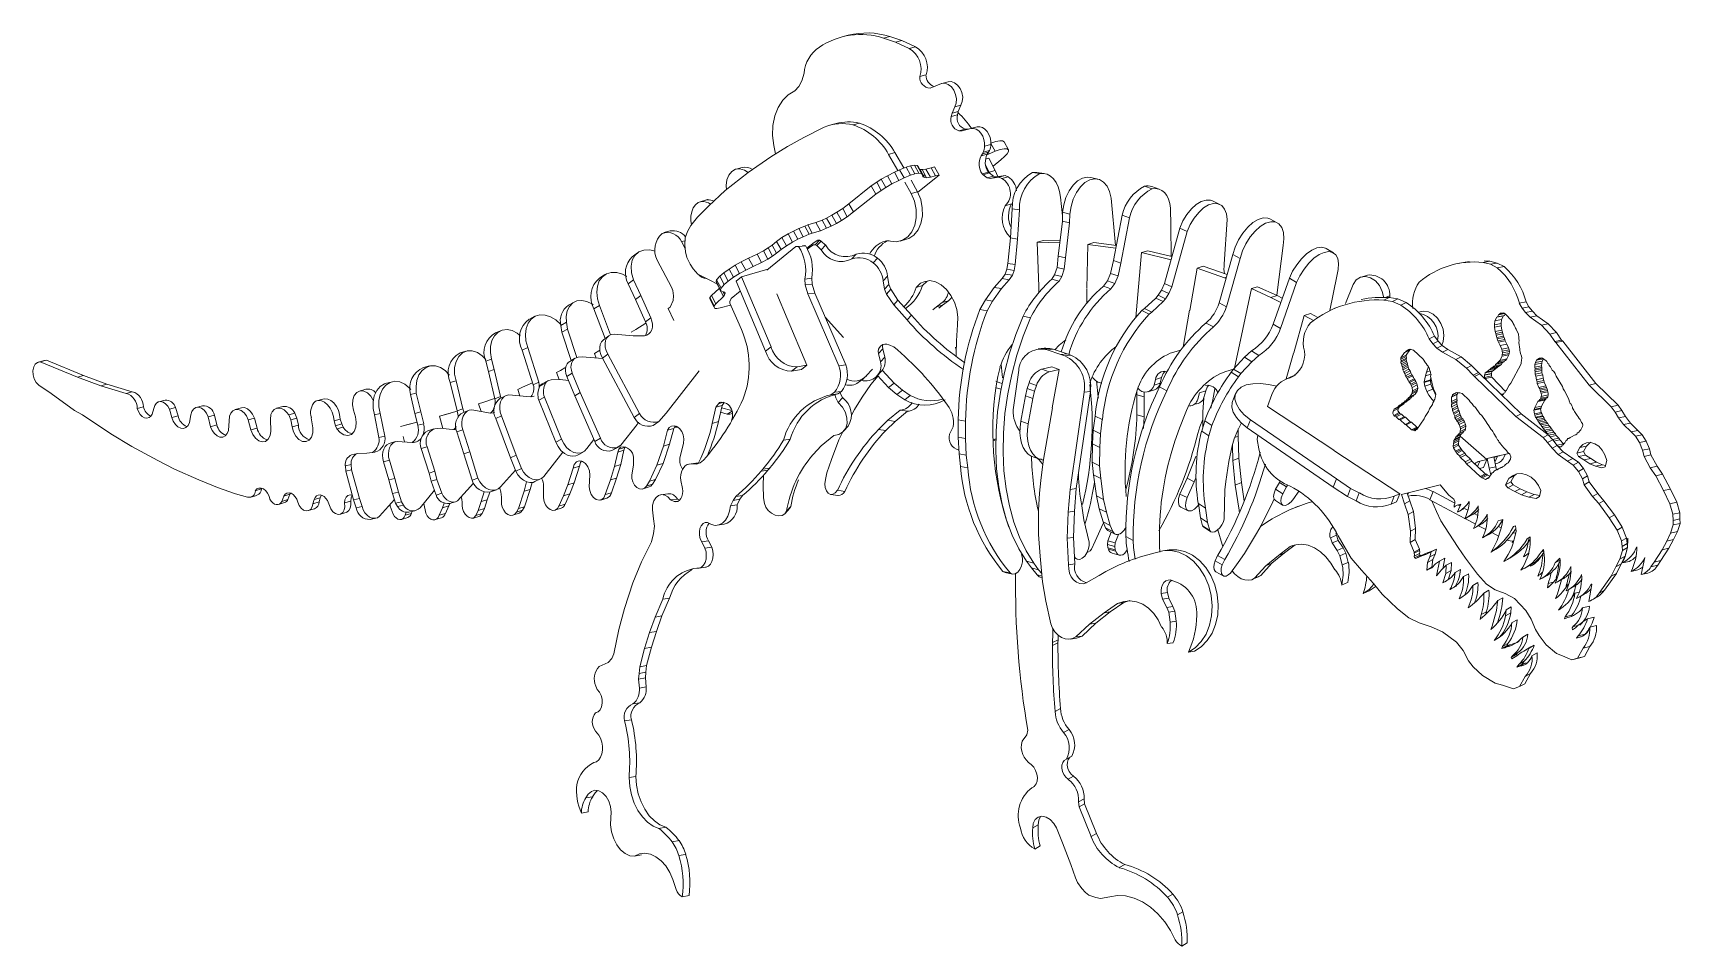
# Model space of a CAD drawing. Header units: millimetres. Extents: x 10 to 270, y -115 to 29.
import ezdxf

# ---------------------------------------------------------------- set-up
doc = ezdxf.new("R2010")
doc.units = ezdxf.units.MM

msp = doc.modelspace()

# ---------------------------------------------------------------- linework, layer by layer
at = {"color": 7, "linetype": 'Continuous', "lineweight": 15}
for p, q in [((138.76, 28.37), (137.77, 28.11)), ((144.31, 27.92), (145.3, 28.18)), ((146.2, 27.3), (144.31, 27.92)), ((147.19, 27.56), (145.3, 28.18)), ((146.2, 27.3), (147.19, 27.56)), ((148.37, 26.26), (146.2, 27.3)), ((149.36, 26.52), (147.19, 27.56)), ((148.37, 26.26), (149.36, 26.52)), ((131.4, 21.18), (130.94, 20.28)), ((131.79, 22.36), (131.4, 21.18)), ((150.03, 21.85), (151.02, 22.12)), ((154.51, 21.02), (153.52, 20.76)), ((130.94, 20.28), (130.33, 19.59)), ((152.85, 20.5), (151.66, 20)), ((153.48, 20.74), (152.85, 20.5)), ((155, 15.53), (155.14, 16.05)), ((155, 15.53), (155.99, 15.8)), ((155.14, 16.05), (155.55, 17.07)), ((155.14, 16.05), (156.12, 16.32)), ((155.55, 17.07), (156.54, 17.34)), ((155.99, 15.8), (156.12, 16.32)), ((156.12, 16.32), (156.54, 17.34)), ((134.96, 13.87), (131.76, 12.24)), ((136.82, 14.44), (135.82, 14.17)), ((139.5, 14.22), (140.5, 14.49)), ((156.22, 13.29), (157.2, 13.57)), ((156.71, 13.29), (156.22, 13.29)), ((158.12, 13.65), (156.71, 13.29)), ((156.71, 13.29), (157.7, 13.56)), ((157.7, 13.56), (157.2, 13.57)), ((159.11, 13.92), (157.7, 13.56)), ((158.12, 13.65), (159.11, 13.92)), ((129.15, 10.84), (126.51, 9.19)), ((131.76, 12.24), (129.15, 10.84)), ((160.27, 10.86), (161.25, 11.14)), ((161.94, 10.08), (161.26, 11.31)), ((164.04, 10.28), (163.35, 11.56)), ((126.51, 9.19), (122.97, 6.71)), ((145.12, 9.57), (146.12, 9.85)), ((146.6, 7.03), (145.12, 9.57)), ((147.53, 7.43), (146.12, 9.85)), ((149.18, 7.87), (148.56, 7.78)), ((149.62, 7.83), (149.18, 7.87)), ((149.88, 6.58), (149.18, 7.87)), ((149.79, 7.65), (149.62, 7.83)), ((150.32, 6.54), (149.62, 7.83)), ((159.71, 9.33), (159.92, 9.65)), ((159.71, 9.33), (160.7, 9.61)), ((159.92, 9.65), (160.91, 9.93)), ((159.92, 9.65), (160.06, 9.9)), ((160.06, 9.9), (161.05, 10.18)), ((160.99, 6.77), (160.44, 7.83)), ((160.91, 9.63), (160.64, 9.51)), ((160.7, 9.61), (160.91, 9.93)), ((160.91, 9.63), (160.82, 9.8)), ((160.91, 9.93), (161.05, 10.18)), ((161.94, 10.08), (160.91, 9.63)), ((161.96, 7.05), (160.96, 8.98)), ((161.62, 7.72), (162.82, 8.71)), ((122.97, 6.71), (119.33, 3.86)), ((122.03, 7.51), (121.04, 7.24)), ((143.96, 5.64), (143.24, 5.19)), ((144.93, 6.2), (143.96, 5.64)), ((144.66, 4.34), (143.96, 5.64)), ((146.03, 6.76), (144.93, 6.2)), ((145.63, 4.91), (144.93, 6.2)), ((146.73, 5.47), (145.63, 4.91)), ((146.85, 7.15), (146.03, 6.76)), ((146.73, 5.47), (146.03, 6.76)), ((147.56, 5.86), (146.73, 5.47)), ((147.89, 7.57), (146.85, 7.15)), ((147.56, 5.86), (146.85, 7.15)), ((148.59, 6.27), (147.56, 5.86)), ((148.7, 3.39), (147.69, 5.2)), ((148.56, 7.78), (147.89, 7.57)), ((148.59, 6.27), (147.89, 7.57)), ((149.26, 6.48), (148.56, 7.78)), ((149.26, 6.48), (148.59, 6.27)), ((149.7, 3.67), (148.69, 5.48)), ((149.88, 6.58), (149.26, 6.48)), ((150.49, 6.36), (149.79, 7.65)), ((150.32, 6.54), (149.88, 6.58)), ((150.09, 7.2), (150.01, 7.23)), ((150.49, 6.36), (150.32, 6.54)), ((151.02, 7.26), (150.4, 7.17)), ((150.52, 6.02), (150.49, 6.36)), ((150.79, 5.91), (150.52, 6.02)), ((151.81, 7.46), (151.02, 7.26)), ((151.71, 5.97), (151.02, 7.26)), ((151.71, 5.97), (151.09, 5.88)), ((152.51, 6.17), (151.71, 5.97)), ((152.38, 7.6), (151.81, 7.46)), ((152.51, 6.17), (151.81, 7.46)), ((153.08, 6.31), (152.51, 6.17)), ((160.66, 5.87), (160.02, 6.36)), ((160.66, 5.87), (161.65, 6.14)), ((161.16, 5.77), (160.66, 5.87)), ((160.99, 6.77), (161.96, 7.05)), ((161.08, 6.58), (160.99, 6.77)), ((161.65, 6.14), (161, 6.64)), ((161.16, 5.77), (162.14, 6.05)), ((162.5, 5.95), (161.16, 5.77)), ((162.14, 6.05), (161.65, 6.14)), ((162.36, 6.08), (161.96, 7.05)), ((163.49, 6.23), (162.14, 6.05)), ((162.5, 5.95), (163.49, 6.23)), ((163, 5.76), (162.5, 5.95)), ((163, 5.76), (163.99, 6.04)), ((163.99, 6.04), (163.49, 6.23)), ((168.97, 6.54), (167.83, 6.71)), ((169.68, 6.55), (168.53, 6.72)), ((178.16, 5.67), (177.01, 5.93)), ((119.33, 3.86), (116.76, 1.47)), ((142.39, 4.59), (138.86, 1.78)), ((143.09, 3.29), (139.56, 0.49)), ((143.24, 5.19), (142.39, 4.59)), ((143.09, 3.29), (142.39, 4.59)), ((143.94, 3.89), (143.09, 3.29)), ((143.94, 3.89), (143.24, 5.19)), ((144.66, 4.34), (143.94, 3.89)), ((145.63, 4.91), (144.66, 4.34)), ((148.7, 3.39), (149.7, 3.67)), ((172.56, -0.14), (172.24, 2.84)), ((180.94, -4.81), (180.24, 2.68)), ((186.69, 4.14), (185.53, 4.54)), ((187.83, 4.08), (186.66, 4.48)), ((116.76, 1.47), (114.96, -0.36)), ((116.47, 2.4), (115.48, 2.13)), ((116.56, 2.43), (115.58, 2.16)), ((116.47, 2.4), (116.56, 2.43)), ((136.97, 0.43), (136.18, -0.03)), ((137.88, 1.03), (136.97, 0.43)), ((137.66, -0.87), (136.97, 0.43)), ((138.86, 1.78), (137.88, 1.03)), ((138.58, -0.26), (137.88, 1.03)), ((139.56, 0.49), (138.58, -0.26)), ((139.56, 0.49), (138.86, 1.78)), ((163.53, 1.47), (164.51, 1.75)), ((164.63, 0.99), (164.34, -3.61)), ((165.78, 0.82), (164.63, 0.99)), ((165.78, 0.82), (165.48, -3.79)), ((172.58, 0.43), (172.54, -0.97)), ((173.74, 0.16), (172.58, 0.43)), ((173.74, 0.16), (173.69, -1.25)), ((189.66, -1.69), (189.61, 1.06)), ((197.38, 1.68), (196.22, 2.22)), ((110.65, -2.51), (109.67, -2.78)), ((113.91, -1.63), (113.37, -2.62)), ((114.96, -0.36), (113.91, -1.63)), ((130.12, -2.54), (129.27, -2.98)), ((130.95, -2.12), (130.12, -2.54)), ((130.81, -3.83), (130.12, -2.54)), ((131.91, -1.74), (130.95, -2.12)), ((131.65, -3.42), (130.95, -2.12)), ((132.38, -1.56), (131.91, -1.74)), ((132.6, -3.03), (131.91, -1.74)), ((133.66, -1.18), (132.38, -1.56)), ((133.07, -2.86), (132.38, -1.56)), ((134.35, -2.47), (133.07, -2.86)), ((134.61, -0.8), (133.66, -1.18)), ((134.35, -2.47), (133.66, -1.18)), ((135.3, -2.09), (134.35, -2.47)), ((135.33, -0.47), (134.61, -0.8)), ((135.3, -2.09), (134.61, -0.8)), ((136.03, -1.77), (135.3, -2.09)), ((136.18, -0.03), (135.33, -0.47)), ((136.03, -1.77), (135.33, -0.47)), ((136.87, -1.32), (136.03, -1.77)), ((136.87, -1.32), (136.18, -0.03)), ((137.66, -0.87), (136.87, -1.32)), ((138.58, -0.26), (137.66, -0.87)), ((172.54, -0.97), (171.9, -6.48)), ((173.69, -1.25), (172.54, -0.97)), ((173.69, -1.25), (173.06, -6.76)), ((181.97, -0.02), (180.62, -7.19)), ((183.14, -0.42), (181.78, -7.6)), ((183.14, -0.42), (181.97, -0.02)), ((188.65, -10.78), (191.09, -2.05)), ((189.69, -6.52), (189.66, -1.69)), ((189.8, -11.33), (192.25, -2.6)), ((191.09, -2.05), (192.25, -2.6)), ((198.56, -0.72), (198.1, -7.77)), ((206.44, -1.21), (205.27, -0.61)), ((113, -4.05), (112.45, -4.2)), ((112.45, -4.2), (113.01, -5.28)), ((113.02, -3.59), (112.96, -4.68)), ((112.96, -4.68), (113.06, -5.83)), ((113.37, -2.62), (113.02, -3.59)), ((126.74, -4.74), (126.09, -5.2)), ((127.45, -4.17), (126.74, -4.74)), ((127.44, -6.03), (126.74, -4.74)), ((128.29, -3.57), (127.45, -4.17)), ((128.14, -5.46), (127.45, -4.17)), ((128.99, -4.87), (128.14, -5.46)), ((129.27, -2.98), (128.29, -3.57)), ((128.99, -4.87), (128.29, -3.57)), ((129.96, -4.28), (128.99, -4.87)), ((129.96, -4.28), (129.27, -2.98)), ((130.81, -3.83), (129.96, -4.28)), ((131.65, -3.42), (130.81, -3.83)), ((132.6, -3.03), (131.65, -3.42)), ((133.07, -2.86), (132.6, -3.03)), ((133.77, -4.83), (133.52, -4.7)), ((133.77, -4.83), (134.46, -4.1)), ((134.46, -5.47), (133.77, -4.83)), ((134.46, -4.1), (134.21, -3.96)), ((135.15, -4.73), (134.46, -4.1)), ((134.46, -5.47), (135.15, -4.73)), ((146.97, -4.11), (147.96, -3.83)), ((164.34, -3.61), (163.96, -7.64)), ((165.48, -3.79), (164.34, -3.61)), ((165.48, -3.79), (165.1, -7.82)), ((172.14, -4.39), (168.56, -4.3)), ((172.18, -4.07), (169.54, -4.01)), ((180.99, -5.24), (176.54, -4.65)), ((181.07, -4.83), (177.52, -4.36)), ((207.39, -4.83), (206.39, -12.67)), ((105.5, -5.95), (104.66, -6.59)), ((110.83, -11.37), (108.57, -7.14)), ((113.06, -5.83), (113.29, -6.71)), ((113.29, -6.71), (113.79, -7.77)), ((113.79, -7.77), (114.29, -8.51)), ((121.87, -7.39), (120.92, -7.92)), ((123.03, -6.82), (121.87, -7.39)), ((122.56, -8.68), (121.87, -7.39)), ((124.35, -6.19), (123.03, -6.82)), ((123.73, -8.11), (123.03, -6.82)), ((125.04, -7.49), (123.73, -8.11)), ((125.37, -5.65), (124.35, -6.19)), ((125.04, -7.49), (124.35, -6.19)), ((126.07, -6.94), (125.04, -7.49)), ((126.09, -5.2), (125.37, -5.65)), ((126.07, -6.94), (125.37, -5.65)), ((126.78, -6.5), (126.07, -6.94)), ((126.78, -6.5), (126.09, -5.2)), ((127.44, -6.03), (126.78, -6.5)), ((128.14, -5.46), (127.44, -6.03)), ((139.33, -6.92), (140.02, -6.17)), ((142.69, -7.54), (143.38, -6.8)), ((163.96, -7.64), (163.8, -8.56)), ((165.1, -7.82), (163.96, -7.64)), ((171.9, -6.48), (171.7, -8.27)), ((173.06, -6.76), (171.9, -6.48)), ((173.06, -6.76), (172.85, -8.55)), ((180.62, -7.19), (180.16, -9.21)), ((181.78, -7.6), (180.62, -7.19)), ((181.78, -7.6), (181.33, -9.62)), ((189.69, -7.05), (185.05, -5.93)), ((189.83, -6.55), (186.03, -5.64)), ((197.27, -13.85), (199.47, -6.24)), ((198.43, -14.46), (200.63, -6.84)), ((199.47, -6.24), (200.63, -6.84)), ((215.33, -5.98), (214.18, -5.28)), ((236.09, -7.43), (235.02, -7.63)), ((236.09, -7.43), (236.82, -7.32)), ((240.02, -7.29), (238.94, -7.5)), ((238.94, -7.5), (240.09, -7.77)), ((239.13, -7.22), (240.02, -7.29)), ((240.02, -7.29), (241.16, -7.57)), ((241.16, -7.57), (240.09, -7.77)), ((240.09, -7.77), (241.18, -8.33)), ((241.16, -7.57), (242.26, -8.13)), ((100.35, -9.41), (99.48, -9.95)), ((104.01, -10.84), (104.85, -10.21)), ((105.99, -12.7), (104.85, -10.21)), ((114.29, -8.51), (115.02, -9.31)), ((115.02, -9.31), (115.63, -9.66)), ((115.17, -9.39), (115.18, -9.42)), ((115.2, -9.41), (115.18, -9.42)), ((115.63, -9.66), (117.35, -10.48)), ((117.98, -10.24), (117.88, -10.49)), ((118.48, -9.66), (117.98, -10.24)), ((118.67, -11.54), (117.98, -10.24)), ((119.09, -9.13), (118.48, -9.66)), ((119.17, -10.95), (118.48, -9.66)), ((119.93, -8.54), (119.09, -9.13)), ((119.78, -10.43), (119.09, -9.13)), ((120.63, -9.83), (119.78, -10.43)), ((120.92, -7.92), (119.93, -8.54)), ((120.63, -9.83), (119.93, -8.54)), ((121.61, -9.22), (120.63, -9.83)), ((121.61, -9.22), (120.92, -7.92)), ((122.56, -8.68), (121.61, -9.22)), ((126.56, -20.78), (121.9, -9.76)), ((123.73, -8.11), (122.56, -8.68)), ((131.9, -10.1), (132.99, -9.97)), ((131.96, -11.02), (131.9, -10.1)), ((133.05, -10.89), (132.99, -9.97)), ((144.28, -10.4), (144.96, -9.65)), ((144.48, -11.71), (144.28, -10.4)), ((145.16, -10.96), (144.96, -9.65)), ((163.02, -10.04), (161.78, -11.43)), ((164.16, -10.22), (162.92, -11.61)), ((163.5, -9.33), (163.02, -10.04)), ((164.16, -10.22), (163.02, -10.04)), ((163.8, -8.56), (163.5, -9.33)), ((164.65, -9.51), (163.5, -9.33)), ((164.95, -8.74), (163.8, -8.56)), ((164.65, -9.51), (164.16, -10.22)), ((164.95, -8.74), (164.65, -9.51)), ((165.1, -7.82), (164.95, -8.74)), ((171.31, -9.44), (170.88, -10.14)), ((172.04, -10.42), (170.88, -10.14)), ((171.7, -8.27), (171.31, -9.44)), ((172.46, -9.72), (171.31, -9.44)), ((172.85, -8.55), (171.7, -8.27)), ((172.46, -9.72), (172.04, -10.42)), ((172.85, -8.55), (172.46, -9.72)), ((179.67, -10.38), (179.02, -11.24)), ((180.16, -9.21), (179.67, -10.38)), ((180.83, -10.79), (179.67, -10.38)), ((181.33, -9.62), (180.16, -9.21)), ((181.33, -9.62), (180.83, -10.79)), ((198.12, -9.9), (193.81, -8.37)), ((198.56, -9.41), (194.79, -8.07)), ((198.12, -9.9), (198.44, -9.8)), ((198.38, -10), (198.12, -9.9)), ((205.81, -17.21), (208.37, -9.96)), ((208.37, -9.96), (209.52, -10.66)), ((215.84, -9.63), (214.74, -15.09)), ((220.68, -9.48), (219.71, -9.78)), ((242.26, -8.13), (241.18, -8.33)), ((105.15, -13.32), (104.01, -10.84)), ((105.15, -13.32), (105.99, -12.7)), ((107.6, -16.23), (105.99, -12.7)), ((111.11, -13.49), (111.18, -12.74)), ((117.19, -12.71), (116.93, -13.03)), ((118.37, -11.6), (117.19, -12.71)), ((117.87, -14), (117.19, -12.71)), ((117.35, -10.48), (118.06, -10.91)), ((119.05, -12.88), (117.87, -14)), ((117.88, -10.49), (117.94, -10.68)), ((118.57, -11.78), (117.88, -10.49)), ((118.63, -11.97), (117.94, -10.68)), ((118.4, -11.54), (118.37, -11.6)), ((119.05, -12.88), (118.37, -11.6)), ((118.67, -11.54), (118.57, -11.78)), ((118.57, -11.78), (118.63, -11.97)), ((118.63, -11.97), (119.2, -12.19)), ((119.17, -10.95), (118.67, -11.54)), ((119.24, -12.58), (118.99, -12.11)), ((119.24, -12.58), (119.05, -12.88)), ((119.78, -10.43), (119.17, -10.95)), ((119.2, -12.19), (119.34, -12.34)), ((119.34, -12.34), (119.24, -12.58)), ((125.69, -21.46), (121.04, -10.45)), ((131.96, -11.02), (133.05, -10.89)), ((132.38, -12.46), (131.96, -11.02)), ((132.38, -12.46), (133.47, -12.33)), ((137.26, -23.77), (132.38, -12.46)), ((133.47, -12.33), (133.05, -10.89)), ((138.35, -23.63), (133.47, -12.33)), ((144.48, -11.71), (145.16, -10.96)), ((144.8, -12.47), (144.48, -11.71)), ((144.8, -12.47), (145.48, -11.72)), ((145.92, -14.15), (144.8, -12.47)), ((145.48, -11.72), (145.16, -10.96)), ((146.6, -13.41), (145.48, -11.72)), ((161.78, -11.43), (160.4, -13.4)), ((162.92, -11.61), (161.54, -13.58)), ((162.92, -11.61), (161.78, -11.43)), ((180.18, -11.65), (179.02, -11.24)), ((180.83, -10.79), (180.18, -11.65)), ((187.31, -13.11), (187.66, -12.65)), ((187.66, -12.65), (188.18, -11.84)), ((187.66, -12.65), (188.82, -13.2)), ((188.18, -11.84), (188.65, -10.78)), ((188.18, -11.84), (189.34, -12.39)), ((188.65, -10.78), (189.8, -11.33)), ((188.82, -13.2), (189.34, -12.39)), ((189.34, -12.39), (189.8, -11.33)), ((205.45, -12.99), (202.37, -11.61)), ((206.42, -12.69), (203.35, -11.31)), ((205.45, -12.99), (206.42, -12.69)), ((207.01, -13.81), (205.45, -12.99)), ((207.25, -13.12), (206.42, -12.69)), ((206.96, -17.92), (209.52, -10.66)), ((218.43, -10.95), (217.25, -13.98)), ((223.47, -13), (224.23, -12.76)), ((224.23, -13.04), (224.23, -12.76)), ((95.47, -13.75), (94.59, -14.24)), ((98.6, -14.78), (99.48, -14.25)), ((100.37, -19.5), (98.6, -14.78)), ((101.22, -18.9), (99.48, -14.25)), ((106.76, -16.86), (105.15, -13.32)), ((110.67, -14.54), (111.11, -13.49)), ((116.93, -13.03), (116.91, -13.25)), ((117.59, -14.54), (116.91, -13.25)), ((117.61, -14.31), (116.93, -13.03)), ((117.61, -14.31), (117.59, -14.54)), ((117.59, -14.54), (117.71, -14.73)), ((117.87, -14), (117.61, -14.31)), ((117.71, -14.73), (118.03, -14.75)), ((118.03, -14.75), (118.53, -14.67)), ((118.53, -14.67), (120.17, -14.2)), ((120.05, -13.62), (120.05, -13.91)), ((120.05, -13.91), (121.3, -16.74)), ((145.92, -14.15), (146.6, -13.41)), ((148.04, -16.55), (145.92, -14.15)), ((148.72, -15.81), (146.6, -13.41)), ((152.09, -14.97), (152.67, -14.5)), ((152.67, -14.5), (153.58, -13.81)), ((152.67, -14.5), (153.64, -14.21)), ((153.06, -14.68), (153.64, -14.21)), ((153.64, -14.21), (154.56, -13.52)), ((160.4, -13.4), (159.52, -14.92)), ((160.66, -15.1), (159.52, -14.92)), ((161.54, -13.58), (160.4, -13.4)), ((161.54, -13.58), (160.66, -15.1)), ((185.08, -15.08), (185.48, -14.75)), ((185.08, -15.08), (186.24, -15.64)), ((185.48, -14.75), (187.31, -13.11)), ((185.48, -14.75), (186.64, -15.31)), ((186.24, -15.64), (186.64, -15.31)), ((186.64, -15.31), (188.47, -13.67)), ((187.31, -13.11), (188.47, -13.67)), ((188.47, -13.67), (188.82, -13.2)), ((197.27, -13.85), (198.43, -14.46)), ((212.85, -16.16), (211.69, -15.55)), ((215.53, -14.7), (214.69, -15.11)), ((224.14, -13.02), (223.3, -13.43)), ((223.3, -13.43), (224.63, -13.66)), ((224.14, -13.02), (225.47, -13.25)), ((225.47, -13.25), (224.63, -13.66)), ((224.63, -13.66), (225.97, -14.23)), ((225.47, -13.25), (226.81, -13.82)), ((226.81, -13.82), (225.97, -14.23)), ((229.02, -15.25), (228.73, -15.34)), ((241.7, -15.5), (242.09, -15.45)), ((242.25, -15.5), (242.47, -15.62)), ((245.74, -13.69), (244.66, -13.9)), ((244.66, -13.9), (245.09, -14.68)), ((246.17, -14.47), (245.09, -14.68)), ((245.09, -14.68), (245.65, -15.38)), ((246.73, -15.17), (245.65, -15.38)), ((245.65, -15.38), (246.38, -16.14)), ((245.74, -13.69), (246.17, -14.47)), ((246.17, -14.47), (246.73, -15.17)), ((246.73, -15.17), (247.45, -15.92)), ((89.31, -15.98), (88.42, -16.43)), ((94.27, -16.93), (93.39, -17.42)), ((93.39, -17.42), (93.57, -18.48)), ((94.45, -17.99), (93.57, -18.48)), ((94.27, -16.93), (94.45, -17.99)), ((94.45, -17.99), (95.9, -22.48)), ((105.2, -18.08), (106.82, -17.04)), ((106.76, -16.86), (107.6, -16.23)), ((121.3, -16.74), (121.88, -18.08)), ((148.04, -16.55), (148.72, -15.81)), ((156, -17.31), (155.82, -19.87)), ((167.5, -16.24), (166.34, -15.95)), ((195.22, -17.04), (196.38, -17.64)), ((205.81, -17.21), (206.96, -17.92)), ((212.18, -16.63), (210.72, -15.86)), ((240.73, -17.35), (240.78, -16.72)), ((240.84, -18.37), (240.73, -17.69)), ((240.78, -16.72), (241.09, -16.12)), ((241.86, -16.5), (240.78, -16.72)), ((241.92, -18.16), (240.84, -18.37)), ((242.17, -15.91), (241.09, -16.12)), ((241.09, -16.12), (241.23, -16.04)), ((241.38, -15.74), (241.52, -15.66)), ((241.81, -17.13), (241.86, -16.5)), ((241.92, -18.16), (241.81, -17.48)), ((241.86, -16.5), (242.17, -15.91)), ((242.02, -18.49), (241.92, -18.16)), ((242.17, -15.91), (242.3, -15.83)), ((242.47, -15.62), (243.43, -16.62)), ((243.63, -16.94), (243.71, -17.14)), ((243.93, -17.6), (244.07, -17.86)), ((244.07, -17.86), (244.19, -17.99)), ((244.19, -17.99), (244.52, -18.78)), ((247.45, -15.92), (246.38, -16.14)), ((246.38, -16.14), (248.14, -17.4)), ((247.45, -15.92), (249.22, -17.18)), ((249.22, -17.18), (248.14, -17.4)), ((248.14, -17.4), (249.47, -18.78)), ((249.22, -17.18), (250.55, -18.56)), ((84, -18.22), (83.09, -18.57)), ((93.57, -18.48), (95.02, -22.97)), ((100.97, -19.05), (100.12, -19.68)), ((101.81, -18.78), (104.79, -19.04)), ((104.79, -19.04), (106.57, -19.04)), ((125.69, -21.46), (126.56, -20.78)), ((155.82, -19.87), (155.76, -21.92)), ((231.26, -19.12), (230.42, -19.54)), ((230.42, -19.54), (231.03, -20.34)), ((231.87, -19.92), (231.03, -20.34)), ((231.03, -20.34), (231.62, -21)), ((231.26, -19.12), (231.87, -19.92)), ((232.46, -20.58), (231.62, -21)), ((231.87, -19.92), (232.46, -20.58)), ((232.46, -20.58), (233.4, -21.24)), ((240.94, -18.71), (240.84, -18.37)), ((241.09, -19.31), (240.99, -18.98)), ((242.16, -19.1), (241.09, -19.31)), ((241.17, -19.51), (241.09, -19.31)), ((242.25, -19.3), (241.17, -19.51)), ((241.27, -19.85), (241.17, -19.51)), ((242.35, -19.63), (241.27, -19.85)), ((241.35, -20.05), (241.27, -19.85)), ((242.43, -19.83), (241.35, -20.05)), ((241.64, -20.57), (241.35, -20.05)), ((242.71, -20.36), (241.64, -20.57)), ((241.88, -21.17), (241.64, -20.57)), ((242.16, -19.1), (242.06, -18.77)), ((242.25, -19.3), (242.16, -19.1)), ((242.35, -19.63), (242.25, -19.3)), ((242.43, -19.83), (242.35, -19.63)), ((242.71, -20.36), (242.43, -19.83)), ((242.95, -20.95), (242.71, -20.36)), ((244.63, -19.81), (244.57, -20.1)), ((244.57, -20.1), (244.75, -21.19)), ((244.61, -19.33), (244.59, -19.54)), ((244.59, -19.54), (244.63, -19.81)), ((250.55, -18.56), (249.47, -18.78)), ((249.47, -18.78), (250.26, -19.95)), ((250.45, -20.13), (255.67, -26.83)), ((250.55, -18.56), (251.34, -19.73)), ((251.52, -19.92), (256.75, -26.61)), ((11.89, -22.95), (10.91, -23.21)), ((12.2, -22.92), (11.22, -23.19)), ((11.22, -23.19), (17.09, -25.59)), ((11.89, -22.95), (12.2, -22.92)), ((12.2, -22.92), (18.07, -25.33)), ((78.4, -21.48), (77.48, -21.77)), ((81.53, -23.07), (82.45, -22.73)), ((81.95, -24.69), (81.53, -23.07)), ((82.86, -24.35), (82.45, -22.73)), ((88.18, -20.88), (87.29, -21.32)), ((87.29, -21.32), (89.04, -26.8)), ((88.18, -20.88), (89.93, -26.36)), ((95.61, -22.61), (94.73, -23.14)), ((96.13, -22.44), (96.73, -22.39)), ((96.73, -22.39), (99.98, -22.65)), ((98.69, -21.83), (99.39, -21.43)), ((99.39, -21.43), (99.54, -21.34)), ((99.95, -22.59), (100.8, -21.96)), ((104.97, -31.95), (99.95, -22.59)), ((105.82, -31.33), (100.8, -21.96)), ((143.53, -21.85), (144.21, -21.1)), ((143.85, -23.16), (143.53, -21.85)), ((143.85, -23.16), (144.52, -22.41)), ((144.52, -22.41), (144.21, -21.1)), ((155.67, -20.83), (155.78, -21.33)), ((155.76, -21.92), (155.78, -22.33)), ((169.68, -21.01), (168.71, -21.12)), ((170.57, -21.05), (169.6, -21.16)), ((169.6, -21.16), (170.13, -21.29)), ((171.1, -21.18), (170.13, -21.29)), ((170.13, -21.29), (172.32, -22.01)), ((170.57, -21.05), (171.1, -21.18)), ((171.1, -21.18), (173.29, -21.9)), ((173.29, -21.9), (172.32, -22.01)), ((172.32, -22.01), (172.91, -22.21)), ((173.88, -22.1), (172.91, -22.21)), ((173.29, -21.9), (173.88, -22.1)), ((191.22, -21.33), (189.54, -21.82)), ((199.57, -24.32), (201.3, -22.43)), ((200.71, -25.03), (202.45, -23.14)), ((201.3, -22.43), (202.38, -21.43)), ((201.3, -22.43), (202.45, -23.14)), ((202.38, -21.43), (203.53, -22.14)), ((202.45, -23.14), (203.53, -22.14)), ((226.79, -22.3), (225.95, -22.72)), ((225.95, -22.72), (225.98, -22.52)), ((226, -22.99), (225.95, -22.72)), ((225.98, -22.52), (226.54, -21.69)), ((226.81, -22.1), (225.98, -22.52)), ((226.81, -22.78), (225.98, -23.2)), ((225.98, -23.2), (226, -22.99)), ((226.02, -23.47), (225.98, -23.2)), ((226.84, -22.57), (226, -22.99)), ((226.86, -23.05), (226.02, -23.47)), ((226.71, -21.62), (226.8, -21.48)), ((226.79, -22.3), (226.81, -22.1)), ((226.84, -22.57), (226.79, -22.3)), ((227.37, -21.19), (226.8, -21.48)), ((226.8, -21.48), (227.22, -21.2)), ((226.81, -22.1), (227.37, -21.29)), ((226.81, -22.78), (226.84, -22.57)), ((226.86, -23.05), (226.81, -22.78)), ((226.95, -23.25), (226.86, -23.05)), ((227.46, -21.19), (227.76, -21.25)), ((227.95, -21.31), (229.5, -22.76)), ((229.5, -22.76), (229.83, -23.3)), ((229.83, -23.3), (229.97, -23.43)), ((231.62, -21), (232.56, -21.66)), ((233.4, -21.24), (232.56, -21.66)), ((232.56, -21.66), (234.66, -22.82)), ((233.4, -21.24), (235.49, -22.4)), ((235.49, -22.4), (234.66, -22.82)), ((234.66, -22.82), (236.31, -24.14)), ((235.49, -22.4), (237.14, -23.72)), ((241.98, -23.34), (240.9, -23.56)), ((240.9, -23.56), (241.18, -23.39)), ((241.39, -23.16), (241.6, -22.93)), ((241.6, -22.93), (241.95, -22.27)), ((242.68, -22.71), (241.6, -22.93)), ((241.86, -23.56), (241.98, -23.34)), ((242.95, -20.95), (241.88, -21.17)), ((241.98, -21.5), (241.88, -21.17)), ((241.97, -22.06), (242.02, -21.77)), ((243.06, -21.29), (241.98, -21.5)), ((242.02, -21.77), (241.98, -21.5)), ((241.98, -23.34), (242.25, -23.18)), ((243.1, -21.56), (242.02, -21.77)), ((242.46, -22.94), (242.68, -22.71)), ((242.68, -22.71), (243.03, -22.05)), ((243.06, -21.29), (242.95, -20.95)), ((243.04, -21.84), (243.1, -21.56)), ((243.1, -21.56), (243.06, -21.29)), ((244.75, -21.19), (244.73, -21.4)), ((244.73, -21.4), (244.81, -21.6)), ((244.97, -23.25), (244.95, -23.46)), ((245.01, -22.27), (245.06, -22.55)), ((245.06, -22.55), (245.02, -22.97)), ((247.13, -23.57), (247.19, -23.28)), ((248.21, -23.35), (247.13, -23.57)), ((247.19, -23.28), (247.38, -22.91)), ((248.27, -23.07), (247.19, -23.28)), ((247.56, -22.76), (247.84, -22.59)), ((248.17, -23.77), (248.21, -23.35)), ((248.21, -23.35), (248.27, -23.07)), ((248.27, -23.07), (248.46, -22.7)), ((248.3, -22.61), (248.52, -22.72)), ((248.64, -22.85), (248.8, -22.9)), ((18.07, -25.33), (17.09, -25.59)), ((17.09, -25.59), (20.77, -26.96)), ((18.07, -25.33), (21.75, -26.69)), ((72.65, -23.82), (71.72, -24.06)), ((81.95, -24.69), (82.86, -24.35)), ((82.95, -28.98), (81.95, -24.69)), ((83.87, -28.64), (82.86, -24.35)), ((93.3, -25.97), (91.84, -25.98)), ((94.59, -26.11), (93.3, -25.97)), ((93.33, -24.52), (94.02, -24.12)), ((94.02, -24.12), (94.14, -24.07)), ((94.33, -25.47), (95.2, -24.93)), ((95.58, -28.52), (94.33, -25.47)), ((96.46, -27.99), (95.2, -24.93)), ((115.22, -24.59), (110.01, -31.27)), ((129.81, -24.65), (130.67, -23.97)), ((131.35, -24.37), (129.81, -24.65)), ((132.21, -23.7), (130.67, -23.97)), ((137.26, -23.77), (138.35, -23.63)), ((140.34, -26.45), (141.21, -25.77)), ((142.6, -24.32), (141.6, -25.35)), ((143.45, -25.39), (142.33, -26.76)), ((143.33, -25.39), (144.01, -24.63)), ((145.12, -27.21), (143.39, -25.32)), ((145.99, -26.54), (144.12, -24.5)), ((150.51, -25.14), (150.85, -25.52)), ((162.86, -23.57), (163.1, -25.68)), ((164.77, -30.76), (165.65, -24.5)), ((170.86, -23.97), (169.28, -24.32)), ((170.44, -24.74), (169.28, -24.32)), ((172.02, -24.39), (170.44, -24.74)), ((187.01, -26.84), (187.22, -25.97)), ((187.22, -25.97), (188.2, -25.66)), ((187.98, -26.53), (188.2, -25.66)), ((199.56, -24.33), (198.36, -24.68)), ((199.2, -24.81), (199.57, -24.32)), ((199.2, -24.81), (200.34, -25.52)), ((199.57, -24.32), (200.71, -25.03)), ((200.34, -25.52), (200.71, -25.03)), ((208.48, -25.57), (207.63, -25.99)), ((209.01, -25.42), (208.48, -25.69)), ((226.12, -23.67), (226.02, -23.47)), ((226.26, -24.14), (226.16, -23.94)), ((226.42, -24.74), (226.3, -24.41)), ((227.25, -24.32), (226.42, -24.74)), ((226.58, -25.01), (226.42, -24.74)), ((227.42, -24.59), (226.58, -25.01)), ((226.7, -25.35), (226.58, -25.01)), ((227.53, -24.92), (226.7, -25.35)), ((226.86, -25.61), (226.7, -25.35)), ((227.7, -25.19), (226.86, -25.61)), ((226.96, -25.81), (226.86, -25.61)), ((227.09, -23.72), (227, -23.52)), ((227.25, -24.32), (227.14, -23.99)), ((227.42, -24.59), (227.25, -24.32)), ((228.19, -25.99), (227.35, -26.41)), ((227.53, -24.92), (227.42, -24.59)), ((227.7, -25.19), (227.53, -24.92)), ((227.79, -25.39), (227.7, -25.19)), ((228.19, -25.99), (228.05, -25.86)), ((228.35, -26.26), (228.19, -25.99)), ((229.67, -26.32), (229.84, -25.4)), ((230, -24.78), (230.31, -23.91)), ((230.27, -23.83), (230.46, -24.23)), ((230.67, -24.77), (230.64, -24.97)), ((230.64, -26), (230.7, -25.65)), ((230.74, -25.17), (230.67, -25.45)), ((230.67, -25.45), (230.83, -26.39)), ((237.14, -23.72), (236.31, -24.14)), ((236.31, -24.14), (237.4, -25.27)), ((237.14, -23.72), (238.23, -24.85)), ((238.23, -24.85), (237.4, -25.27)), ((237.4, -25.27), (237.61, -25.47)), ((238.44, -25.05), (237.61, -25.47)), ((237.61, -25.47), (244.12, -31.79)), ((238.23, -24.85), (238.44, -25.05)), ((238.44, -25.05), (244.94, -31.36)), ((240.25, -25.05), (239.17, -25.27)), ((239.17, -25.27), (239.21, -25.2)), ((239.18, -25.62), (239.17, -25.27)), ((240.25, -25.4), (239.18, -25.62)), ((239.26, -25.82), (239.18, -25.62)), ((239.21, -25.2), (239.27, -24.92)), ((240.29, -24.98), (239.21, -25.2)), ((240.33, -25.6), (239.26, -25.82)), ((239.57, -26.14), (239.26, -25.82)), ((239.54, -24.75), (239.89, -24.43)), ((240.03, -24.35), (240.2, -24.19)), ((241.28, -23.97), (240.2, -24.19)), ((240.2, -24.19), (240.47, -24.02)), ((240.25, -25.05), (240.29, -24.98)), ((240.25, -25.4), (240.25, -25.05)), ((240.33, -25.6), (240.25, -25.4)), ((240.29, -24.98), (240.34, -24.7)), ((242.46, -27.83), (240.33, -25.6)), ((240.61, -24.53), (240.96, -24.22)), ((240.79, -23.78), (240.9, -23.56)), ((241.1, -24.13), (241.28, -23.97)), ((241.28, -23.97), (241.55, -23.81)), ((244.95, -23.46), (243.32, -26.55)), ((247.1, -23.99), (247.13, -23.57)), ((248.17, -23.77), (247.1, -23.99)), ((247.14, -24.26), (247.1, -23.99)), ((247.12, -24.47), (247.14, -24.26)), ((248.22, -24.05), (247.14, -24.26)), ((247.17, -25.09), (247.17, -24.75)), ((248.24, -24.88), (247.17, -25.09)), ((247.27, -25.43), (247.17, -25.09)), ((248.35, -25.21), (247.27, -25.43)), ((247.36, -25.98), (247.27, -25.43)), ((248.43, -25.76), (247.36, -25.98)), ((247.46, -26.31), (247.36, -25.98)), ((248.22, -24.05), (248.17, -23.77)), ((248.2, -24.26), (248.22, -24.05)), ((248.24, -24.88), (248.24, -24.53)), ((248.35, -25.21), (248.24, -24.88)), ((248.43, -25.76), (248.35, -25.21)), ((248.54, -26.09), (248.43, -25.76)), ((249.18, -23.41), (249.3, -23.54)), ((249.39, -23.74), (249.57, -23.93)), ((249.57, -23.93), (249.85, -24.46)), ((250.3, -25.03), (250.46, -25.43)), ((250.46, -25.43), (251.48, -27.07)), ((12.94, -28.17), (10.99, -26.84)), ((16.63, -30.84), (12.94, -28.17)), ((21.75, -26.69), (20.77, -26.96)), ((20.77, -26.96), (24.78, -28.15)), ((21.75, -26.69), (25.76, -27.88)), ((25.76, -27.88), (24.78, -28.15)), ((62.59, -27.5), (61.61, -27.78)), ((66.8, -26.3), (65.87, -26.52)), ((69.65, -28.33), (70.58, -28.09)), ((70.36, -31.3), (69.65, -28.33)), ((71.29, -31.07), (70.58, -28.09)), ((75.94, -26.44), (76.86, -26.15)), ((77.01, -30.88), (75.94, -26.44)), ((77.93, -30.59), (76.86, -26.15)), ((84.67, -28.51), (83.78, -28.95)), ((88.56, -28.69), (85.17, -28.36)), ((86.61, -27.54), (87.36, -27.17)), ((87.36, -27.17), (88.93, -26.47)), ((89.93, -26.36), (89.04, -26.8)), ((90.96, -26.54), (90.08, -27.02)), ((91.34, -26.15), (90.46, -26.64)), ((95.58, -28.52), (96.46, -27.99)), ((98.75, -35.76), (95.58, -28.52)), ((99.63, -35.23), (96.46, -27.99)), ((135.99, -28.38), (136.59, -27.97)), ((135.99, -28.38), (137.08, -28.23)), ((136.59, -27.97), (137.67, -27.82)), ((137.08, -28.23), (137.67, -27.82)), ((142.33, -26.76), (140.93, -28.75)), ((145.12, -27.21), (145.99, -26.54)), ((146.42, -28.31), (145.12, -27.21)), ((147.3, -27.64), (145.99, -26.54)), ((146.42, -28.31), (147.3, -27.64)), ((147.66, -29.15), (146.42, -28.31)), ((148.53, -28.48), (147.3, -27.64)), ((147.66, -29.15), (148.53, -28.48)), ((166.7, -28.51), (166.01, -32.53)), ((166.98, -27.35), (166.7, -28.51)), ((167.86, -28.93), (166.7, -28.51)), ((167.29, -26.49), (166.98, -27.35)), ((168.14, -27.78), (166.98, -27.35)), ((168.45, -26.92), (167.29, -26.49)), ((168.14, -27.78), (167.86, -28.93)), ((168.45, -26.92), (168.14, -27.78)), ((175.99, -27.94), (173.77, -43.3)), ((176.96, -27.83), (174.73, -43.17)), ((176.96, -27.83), (175.99, -27.94)), ((184.29, -27.84), (184.32, -28.38)), ((184.32, -28.38), (184.31, -31.53)), ((185.47, -28.67), (184.32, -28.38)), ((185.43, -27.94), (185.47, -28.67)), ((186.09, -27.91), (187.06, -27.6)), ((187.01, -26.84), (187.98, -26.53)), ((187.88, -27.13), (189.03, -27.75)), ((199.88, -28.15), (199.39, -29.42)), ((204.9, -30.19), (205.61, -28.3)), ((227.35, -26.41), (227.21, -26.28)), ((227.52, -26.68), (227.35, -26.41)), ((227.4, -28.71), (227.72, -28.23)), ((227.73, -27.22), (227.61, -26.88)), ((228.56, -27.81), (227.72, -28.23)), ((227.72, -28.23), (227.75, -28.03)), ((228.56, -26.79), (227.73, -27.22)), ((227.82, -27.76), (227.73, -27.22)), ((228.23, -28.29), (228.56, -27.81)), ((228.56, -26.79), (228.44, -26.46)), ((228.65, -27.33), (228.56, -26.79)), ((228.56, -27.81), (228.58, -27.6)), ((229.75, -26.99), (229.67, -26.41)), ((229.75, -26.99), (230.71, -26.67)), ((230.05, -27.82), (229.75, -26.99)), ((230.71, -26.67), (230.64, -26.09)), ((231.02, -27.49), (230.71, -26.67)), ((230.83, -26.39), (230.92, -26.59)), ((230.92, -26.59), (230.99, -27)), ((231.08, -27.2), (231.13, -27.47)), ((231.13, -27.47), (231.41, -28.07)), ((231.43, -28.55), (231.36, -28.82)), ((231.41, -28.07), (231.46, -28.34)), ((234.88, -28.19), (234.05, -28.62)), ((234.05, -28.62), (234.12, -28.35)), ((234.33, -28.21), (234.83, -27.99)), ((234.79, -28.33), (234.88, -28.19)), ((234.88, -28.19), (234.93, -28.02)), ((235.26, -28.05), (235.63, -28.18)), ((235.63, -28.18), (236.76, -29.24)), ((242.17, -28.22), (241.79, -28.29)), ((241.9, -28.37), (241.85, -28.36)), ((242.14, -28.27), (242, -28.35)), ((242.35, -28.04), (242.21, -28.12)), ((242.51, -27.75), (242.35, -28.04)), ((243.07, -26.86), (242.64, -27.66)), ((243.32, -26.55), (243.07, -26.86)), ((248.54, -26.09), (247.46, -26.31)), ((247.5, -26.59), (247.46, -26.31)), ((248.58, -26.37), (247.5, -26.59)), ((247.75, -27.19), (247.5, -26.59)), ((248.82, -26.97), (247.75, -27.19)), ((247.89, -27.45), (247.75, -27.19)), ((248.01, -27.92), (247.97, -27.65)), ((249.09, -27.7), (248.01, -27.92)), ((248.1, -28.12), (248.01, -27.92)), ((248.58, -26.37), (248.54, -26.09)), ((248.82, -26.97), (248.58, -26.37)), ((248.97, -27.23), (248.82, -26.97)), ((249.09, -27.7), (249.05, -27.43)), ((249.17, -27.9), (249.09, -27.7)), ((249.14, -28.67), (249.2, -28.39)), ((251.58, -27.41), (251.79, -27.73)), ((251.79, -27.73), (252.5, -29.05)), ((256.75, -26.61), (255.67, -26.83)), ((255.67, -26.83), (259.18, -30.25)), ((256.75, -26.61), (260.25, -30.02)), ((17.87, -31.55), (16.63, -30.84)), ((27.5, -30.25), (26.53, -30.53)), ((28.91, -31.41), (29.15, -30.54)), ((30.93, -29.2), (29.95, -29.47)), ((32.58, -30.37), (31.6, -30.64)), ((31.6, -30.64), (31.99, -31.95)), ((32.58, -30.37), (32.97, -31.67)), ((36.82, -30.09), (35.84, -30.36)), ((42.97, -30.41), (41.99, -30.69)), ((49.51, -30.22), (48.53, -30.5)), ((55.81, -29.03), (54.83, -29.31)), ((60.97, -31.84), (60.67, -30.8)), ((70.36, -31.3), (71.29, -31.07)), ((71.74, -32.93), (71.29, -31.07)), ((74.98, -31.54), (77.03, -30.94)), ((77.01, -30.88), (77.93, -30.59)), ((78.93, -30.8), (78.01, -31.14)), ((79.32, -30.72), (82.31, -31.28)), ((80.42, -29.79), (81.23, -29.53)), ((81.23, -29.53), (82.94, -28.94)), ((82.95, -28.98), (83.87, -28.64)), ((83.9, -28.89), (83.87, -28.64)), ((90.79, -28.74), (89.91, -29.23)), ((89.91, -29.23), (92.6, -35.85)), ((90.79, -28.74), (93.49, -35.36)), ((117.86, -30.33), (117.28, -32.88)), ((118.26, -29.79), (117.86, -30.33)), ((118.84, -30.03), (117.86, -30.33)), ((118.84, -30.03), (118.25, -32.58)), ((119.07, -29.54), (118.26, -29.79)), ((118.42, -29.59), (118.26, -29.79)), ((118.6, -29.53), (118.42, -29.59)), ((119.63, -31.4), (118.59, -31.13)), ((120.38, -30.84), (118.75, -30.43)), ((119.18, -29.57), (118.84, -30.03)), ((119.63, -31.4), (120.41, -30.94)), ((120.47, -31.13), (120.31, -30.63)), ((120.46, -31.92), (120.47, -31.13)), ((137.16, -29.57), (137.84, -28.82)), ((139.75, -30.67), (139.26, -31.6)), ((140.93, -28.75), (139.75, -30.67)), ((144.98, -32.38), (146.95, -30.78)), ((146.13, -32.57), (148.1, -30.96)), ((146.95, -30.78), (148.1, -30.96)), ((167.86, -28.93), (167.17, -32.96)), ((185.47, -28.67), (185.46, -31.82)), ((194.73, -33.43), (194.73, -31.12)), ((224.73, -30.94), (224.91, -30.66)), ((224.91, -30.66), (225.54, -30.24)), ((225.75, -30.24), (224.91, -30.66)), ((225.56, -30.51), (225.75, -30.24)), ((225.64, -30.11), (225.85, -29.97)), ((225.82, -31.31), (225.68, -31.18)), ((225.75, -30.24), (226.38, -29.82)), ((226.01, -29.9), (226.15, -29.69)), ((226.47, -29.68), (226.6, -29.59)), ((226.62, -29.34), (226.79, -29.27)), ((227.62, -28.84), (226.79, -29.27)), ((226.79, -29.27), (226.93, -29.06)), ((226.85, -29.47), (226.99, -29.26)), ((227.62, -28.84), (227.76, -28.64)), ((230.32, -31.01), (229.8, -31.77)), ((230.49, -30.6), (230.32, -31.01)), ((230.96, -29.92), (230.49, -30.6)), ((231.03, -29.64), (230.96, -29.92)), ((231.17, -29.44), (231.03, -29.64)), ((231.34, -29.03), (231.2, -29.23)), ((233.95, -28.76), (234.05, -28.62)), ((234, -29.71), (233.95, -29.44)), ((234.8, -29.82), (233.97, -30.25)), ((233.97, -30.25), (233.97, -29.91)), ((234.09, -30.59), (233.97, -30.25)), ((234.92, -30.16), (234.09, -30.59)), ((234.14, -30.86), (234.09, -30.59)), ((234.97, -30.43), (234.14, -30.86)), ((234.25, -31.2), (234.14, -30.86)), ((235.08, -30.77), (234.25, -31.2)), ((235.18, -30.97), (234.35, -31.4)), ((234.83, -29.28), (234.78, -29.01)), ((234.8, -29.82), (234.8, -29.48)), ((234.92, -30.16), (234.8, -29.82)), ((234.97, -30.43), (234.92, -30.16)), ((235.08, -30.77), (234.97, -30.43)), ((235.18, -30.97), (235.08, -30.77)), ((235.29, -31.3), (235.18, -30.97)), ((236.93, -29.5), (237.21, -29.77)), ((237.45, -30.1), (237.73, -30.37)), ((237.73, -30.37), (238.44, -31.37)), ((247.04, -31.36), (246.95, -30.81)), ((247.03, -30.67), (247.09, -30.38)), ((247.09, -30.38), (247.59, -29.43)), ((248.16, -30.16), (247.09, -30.38)), ((247.77, -29.27), (247.85, -29.12)), ((248.11, -31.14), (248.03, -30.59)), ((248.06, -28.89), (248.12, -28.61)), ((248.1, -30.44), (248.16, -30.16)), ((248.16, -30.16), (248.67, -29.21)), ((248.85, -29.05), (248.92, -28.9)), ((252.5, -29.05), (252.54, -29.33)), ((252.54, -29.33), (252.71, -29.73)), ((252.97, -30.12), (253.05, -30.32)), ((253.28, -30.79), (253.36, -30.99)), ((253.36, -30.99), (253.77, -31.64)), ((260.25, -30.02), (259.18, -30.25)), ((259.18, -30.25), (259.77, -31.1)), ((260.85, -30.87), (259.77, -31.1)), ((259.77, -31.1), (260.33, -32.02)), ((260.25, -30.02), (260.85, -30.87)), ((260.85, -30.87), (261.41, -31.79)), ((22.39, -34.5), (17.87, -31.55)), ((32.97, -31.67), (31.99, -31.95)), ((34.77, -32.75), (34.97, -31.54)), ((38.72, -31.57), (37.74, -31.85)), ((37.74, -31.85), (38.11, -33.4)), ((39.09, -33.12), (38.11, -33.4)), ((38.72, -31.57), (39.09, -33.12)), ((40.93, -33.98), (41.09, -31.76)), ((45.02, -32.03), (44.04, -32.3)), ((44.04, -32.3), (44.48, -33.89)), ((45.46, -33.61), (44.48, -33.89)), ((45.02, -32.03), (45.46, -33.61)), ((47.55, -32.26), (47.61, -31.47)), ((47.6, -34.09), (47.55, -32.26)), ((51.42, -31.26), (50.44, -31.54)), ((50.44, -31.54), (50.76, -32.33)), ((51.73, -32.05), (50.76, -32.33)), ((50.76, -32.33), (50.98, -33.42)), ((51.96, -33.14), (50.98, -33.42)), ((51.42, -31.26), (51.73, -32.05)), ((51.73, -32.05), (51.96, -33.14)), ((54.26, -33.6), (54.01, -32)), ((58.57, -32.19), (57.59, -32.47)), ((57.59, -32.47), (57.84, -33.24)), ((58.82, -32.96), (57.84, -33.24)), ((57.84, -33.24), (58.06, -33.74)), ((59.03, -33.46), (58.06, -33.74)), ((58.57, -32.19), (58.82, -32.96)), ((58.82, -32.96), (59.03, -33.46)), ((63.97, -31.54), (64.89, -31.32)), ((64.67, -35.09), (63.97, -31.54)), ((65.6, -34.87), (64.89, -31.32)), ((68.08, -33.37), (70.7, -32.69)), ((69.05, -33.08), (70.69, -32.66)), ((70.82, -33.16), (70.36, -31.3)), ((70.82, -33.16), (71.74, -32.93)), ((73.33, -33.76), (72.41, -34.05)), ((73.51, -33.72), (74.37, -33.65)), ((74.26, -31.74), (74.98, -31.54)), ((74.37, -33.65), (76.72, -33.88)), ((75.24, -31.45), (75.96, -31.25)), ((84.01, -31.68), (83.12, -32.12)), ((83.12, -32.12), (85.45, -38.3)), ((84.01, -31.68), (86.34, -37.87)), ((105.41, -33.05), (102.87, -36.33)), ((104.97, -31.95), (105.82, -31.33)), ((105.66, -32.71), (105.41, -33.05)), ((111.2, -33.66), (110.22, -33.95)), ((111.2, -33.66), (110.56, -36.16)), ((111.44, -33.28), (111.2, -33.66)), ((111.31, -33.45), (111.38, -33.46)), ((111.62, -33.33), (111.38, -33.46)), ((111.38, -33.46), (111.6, -33.48)), ((111.75, -33.4), (111.6, -33.48)), ((111.6, -33.48), (111.85, -33.46)), ((118.25, -32.58), (117.28, -32.88)), ((120.35, -32.48), (120.46, -31.92)), ((138.04, -34.07), (138.72, -33.31)), ((143.52, -33.83), (144.98, -32.38)), ((144.67, -34.02), (146.13, -32.57)), ((144.98, -32.38), (146.13, -32.57)), ((155.29, -33.42), (154.72, -34.57)), ((156.11, -32.33), (156.09, -35.05)), ((157.25, -32.53), (156.11, -32.33)), ((157.25, -32.53), (157.23, -35.25)), ((167.17, -32.96), (166.01, -32.53)), ((177.43, -33.94), (177.7, -31.72)), ((177.7, -31.72), (178.85, -32.28)), ((178.57, -34.51), (178.85, -32.28)), ((185.46, -31.82), (184.31, -31.53)), ((185.46, -31.82), (185.37, -33.7)), ((191.04, -33.65), (190.31, -35.68)), ((191.92, -31.35), (191.04, -33.65)), ((193.93, -34.48), (194.24, -33.4)), ((194.24, -33.4), (194.73, -32.26)), ((194.53, -34.1), (195.01, -32.5)), ((194.73, -32.26), (194.73, -32.25)), ((195.01, -32.5), (196.15, -33.22)), ((195.67, -34.82), (196.15, -33.22)), ((200.31, -33.73), (200.29, -34.92)), ((202.22, -32.32), (201.73, -33.59)), ((201.73, -33.59), (215.28, -42.92)), ((202.22, -32.32), (215.79, -41.64)), ((224.98, -31.74), (224.84, -31.61)), ((225.66, -32.27), (225.24, -31.87)), ((226.49, -31.84), (225.66, -32.27)), ((225.85, -32.33), (225.66, -32.27)), ((226.68, -31.9), (225.85, -32.33)), ((226.62, -33.05), (225.85, -32.33)), ((226.49, -31.84), (226.07, -31.44)), ((226.68, -31.9), (226.49, -31.84)), ((227.45, -32.63), (226.68, -31.9)), ((227.64, -33.91), (226.8, -33.12)), ((228.48, -33.48), (227.64, -32.69)), ((229.64, -32.18), (228.51, -33.82)), ((228.7, -33.54), (228.66, -33.54)), ((234.35, -31.4), (234.25, -31.2)), ((234.46, -31.73), (234.35, -31.4)), ((235.29, -31.3), (234.46, -31.73)), ((234.51, -32), (234.46, -31.73)), ((235.34, -31.57), (234.51, -32)), ((234.67, -32.27), (234.51, -32)), ((234.91, -32.6), (234.77, -32.47)), ((235.74, -32.17), (234.91, -32.6)), ((235, -32.81), (234.91, -32.6)), ((235.35, -33.48), (235.16, -33.07)), ((235.34, -31.57), (235.29, -31.3)), ((235.5, -31.84), (235.34, -31.57)), ((236.18, -33.05), (235.35, -33.48)), ((235.4, -33.75), (235.35, -33.48)), ((236.18, -33.72), (235.35, -34.15)), ((235.35, -34.15), (235.4, -33.75)), ((236.23, -33.32), (235.4, -33.75)), ((235.74, -32.17), (235.6, -32.04)), ((235.83, -32.38), (235.74, -32.17)), ((236.18, -33.05), (235.99, -32.64)), ((236.11, -33.99), (236.18, -33.72)), ((236.23, -33.32), (236.18, -33.05)), ((236.18, -33.72), (236.23, -33.32)), ((238.72, -31.64), (239.43, -32.64)), ((239.43, -32.64), (239.59, -32.91)), ((239.83, -33.25), (240.16, -33.78)), ((244.94, -31.36), (244.12, -31.79)), ((244.12, -31.79), (248.4, -35.11)), ((244.94, -31.36), (249.22, -34.67)), ((247.22, -31.9), (247.12, -31.56)), ((248.3, -31.67), (247.22, -31.9)), ((247.34, -32.02), (247.22, -31.9)), ((247.57, -32.49), (247.48, -32.29)), ((248.64, -32.26), (247.57, -32.49)), ((247.75, -32.68), (247.57, -32.49)), ((248.07, -33.13), (247.89, -32.94)), ((249.14, -32.9), (248.07, -33.13)), ((248.21, -33.39), (248.07, -33.13)), ((248.3, -31.67), (248.19, -31.34)), ((249.29, -33.17), (248.21, -33.39)), ((248.45, -33.65), (248.21, -33.39)), ((248.42, -31.8), (248.3, -31.67)), ((249.53, -33.42), (248.45, -33.65)), ((248.66, -33.97), (248.45, -33.65)), ((248.64, -32.26), (248.56, -32.06)), ((248.82, -32.45), (248.64, -32.26)), ((249.73, -33.75), (248.66, -33.97)), ((249.14, -32.9), (248.96, -32.71)), ((249.29, -33.17), (249.14, -32.9)), ((249.53, -33.42), (249.29, -33.17)), ((249.73, -33.75), (249.53, -33.42)), ((249.91, -33.94), (249.73, -33.75)), ((253.95, -31.83), (254.09, -32.1)), ((254.36, -32.49), (254.5, -32.75)), ((254.65, -33.37), (254.37, -33.88)), ((254.5, -32.75), (254.62, -32.88)), ((254.67, -33.16), (254.65, -33.37)), ((261.41, -31.79), (260.33, -32.02)), ((260.33, -32.02), (261.11, -33.06)), ((262.19, -32.84), (261.11, -33.06)), ((261.11, -33.06), (262.32, -34.21)), ((261.41, -31.79), (262.19, -32.84)), ((262.19, -32.84), (263.39, -33.98)), ((25.7, -36.53), (22.39, -34.5)), ((64.67, -35.09), (65.6, -34.87)), ((67.37, -35.76), (66.44, -35.99)), ((67.58, -35.73), (69.91, -35.87)), ((76.72, -33.88), (76.89, -33.83)), ((76.98, -34.21), (77.9, -33.88)), ((78.08, -37.68), (76.98, -34.21)), ((79, -37.35), (77.9, -33.88)), ((93.49, -35.36), (92.6, -35.85)), ((97.48, -36.86), (98.61, -35.43)), ((98.75, -35.76), (99.63, -35.23)), ((101.99, -36.86), (102.87, -36.33)), ((102.87, -36.33), (102.31, -36.66)), ((110.56, -36.16), (109.53, -39.19)), ((110.22, -33.95), (109.58, -36.46)), ((110.56, -36.16), (109.58, -36.46)), ((112.19, -38.33), (112.75, -36.04)), ((112.75, -36.04), (112.82, -35.29)), ((128.53, -35.54), (129.61, -35.39)), ((134.49, -36.4), (136.49, -34.79)), ((137.29, -35.49), (136.09, -38.57)), ((137.88, -34.23), (137.29, -35.49)), ((143.52, -33.83), (144.67, -34.02)), ((156.09, -35.05), (156.24, -37.69)), ((157.23, -35.25), (156.09, -35.05)), ((157.23, -35.25), (157.38, -37.89)), ((161.64, -35.49), (162.04, -35.31)), ((161.64, -35.62), (162.04, -35.49)), ((177.27, -39), (177.29, -36.12)), ((177.29, -36.12), (177.43, -33.94)), ((177.29, -36.12), (178.43, -36.69)), ((177.43, -33.94), (178.57, -34.51)), ((178.43, -36.69), (178.57, -34.51)), ((190.31, -35.68), (189.73, -37.62)), ((194.53, -34.1), (195.67, -34.82)), ((199.68, -35.33), (199.36, -36.41)), ((199.37, -36.39), (199.44, -38.74)), ((200.21, -33.95), (199.68, -35.33)), ((200.29, -34.92), (199.76, -35.13)), ((200.29, -34.92), (200.39, -38.34)), ((203.31, -35.42), (203.41, -34.75)), ((203.56, -36.88), (203.31, -35.42)), ((228.06, -33.97), (227.83, -33.97)), ((228.34, -33.9), (228.25, -34.03)), ((234.21, -36.48), (234.26, -36.07)), ((234.33, -35.8), (234.35, -35.6)), ((235.18, -35.16), (234.35, -35.6)), ((234.35, -35.6), (234.5, -35.39)), ((234.57, -35.12), (234.71, -34.91)), ((234.87, -34.84), (235.11, -34.5)), ((235.04, -36.05), (235.09, -35.64)), ((235.41, -36.85), (235.08, -36.31)), ((235.16, -35.37), (235.18, -35.16)), ((235.18, -35.16), (235.32, -34.96)), ((235.28, -34.43), (235.35, -34.15)), ((235.4, -34.69), (235.52, -34.5)), ((235.7, -34.41), (235.92, -34.09)), ((240.37, -33.98), (240.46, -34.18)), ((240.46, -34.18), (240.63, -34.45)), ((240.72, -34.65), (240.89, -34.92)), ((241.03, -35.06), (241.21, -35.46)), ((241.45, -35.79), (241.59, -35.93)), ((241.59, -35.93), (241.69, -36.13)), ((249.22, -34.67), (248.4, -35.11)), ((248.4, -35.11), (249.13, -35.91)), ((248.84, -34.16), (248.66, -33.97)), ((249.91, -33.94), (248.84, -34.16)), ((249.04, -34.49), (248.84, -34.16)), ((250.11, -34.26), (249.04, -34.49)), ((249.21, -34.67), (249.04, -34.49)), ((249.95, -35.48), (249.13, -35.91)), ((249.13, -35.91), (249.82, -36.79)), ((249.22, -34.67), (249.95, -35.48)), ((249.28, -34.74), (249.24, -34.7)), ((250.36, -34.52), (249.28, -34.74)), ((249.28, -34.75), (249.28, -34.74)), ((250.5, -34.78), (249.51, -34.99)), ((250.64, -36.35), (249.82, -36.79)), ((250.11, -34.26), (249.91, -33.94)), ((250.92, -35.22), (249.91, -35.44)), ((249.95, -35.48), (250.64, -36.35)), ((250.36, -34.52), (250.11, -34.26)), ((251.06, -35.49), (250.12, -35.69)), ((250.5, -34.78), (250.36, -34.52)), ((250.92, -35.22), (250.5, -34.78)), ((251.66, -36.12), (250.63, -36.34)), ((250.64, -36.35), (251.59, -37.35)), ((251.06, -35.49), (250.92, -35.22)), ((251.66, -36.12), (251.06, -35.49)), ((251.45, -36.33), (251.37, -36.48)), ((251.67, -36.1), (251.59, -36.25)), ((252.01, -35.65), (251.85, -35.95)), ((252.18, -35.5), (252.01, -35.65)), ((252.5, -35.25), (252.3, -35.27)), ((252.68, -35.1), (252.5, -35.25)), ((252.92, -35), (252.68, -35.1)), ((253.48, -34.67), (252.92, -35)), ((253.72, -34.58), (253.58, -34.66)), ((254.08, -34.26), (253.8, -34.43)), ((254.19, -34.04), (254.08, -34.26)), ((263.39, -33.98), (262.32, -34.21)), ((262.32, -34.21), (263, -34.91)), ((264.07, -34.68), (263, -34.91)), ((263, -34.91), (263.62, -35.9)), ((263.39, -33.98), (264.07, -34.68)), ((264.69, -35.67), (263.62, -35.9)), ((263.62, -35.9), (264.12, -37.12)), ((264.07, -34.68), (264.69, -35.67)), ((264.69, -35.67), (265.19, -36.89)), ((29.78, -38.74), (25.7, -36.53)), ((32.44, -40.08), (29.78, -38.74)), ((60.37, -37.84), (61.29, -37.63)), ((61.29, -37.63), (62.77, -37.57)), ((62.77, -37.57), (64.07, -37.4)), ((65.41, -38.92), (66.34, -38.7)), ((66.26, -41.78), (65.41, -38.92)), ((67.19, -41.56), (66.34, -38.7)), ((71.36, -36.86), (72.28, -36.57)), ((72.59, -40.73), (71.36, -36.86)), ((73.52, -40.44), (72.28, -36.57)), ((78.08, -37.68), (79, -37.35)), ((79.38, -41.84), (78.08, -37.68)), ((80.3, -41.51), (79, -37.35)), ((86.34, -37.87), (85.45, -38.3)), ((85.45, -38.3), (86.29, -40.42)), ((86.34, -37.87), (87.19, -39.98)), ((90.7, -41.24), (93.68, -37.4)), ((96.02, -37.89), (96.91, -37.41)), ((101.43, -37.18), (102.31, -36.66)), ((101.99, -36.86), (101.43, -37.18)), ((102.36, -37.4), (101.88, -39.69)), ((102.83, -36.65), (102.53, -36.96)), ((103.24, -36.56), (102.83, -36.65)), ((103.34, -37.1), (102.86, -39.39)), ((103.58, -36.59), (103.51, -36.66)), ((104.85, -39.48), (104.86, -38.62)), ((109.58, -36.46), (108.56, -39.49)), ((115.9, -38.68), (115.38, -39.12)), ((133.21, -37.77), (134.49, -36.4)), ((133.41, -37.6), (133.61, -37.34)), ((136.09, -38.57), (135.38, -40.69)), ((156.24, -37.69), (156.48, -39.7)), ((157.38, -37.89), (156.24, -37.69)), ((157.38, -37.89), (157.62, -39.91)), ((168.78, -38.48), (167.63, -38.05)), ((169.14, -41.87), (169.51, -38.9)), ((178.42, -39.57), (178.43, -36.69)), ((192.22, -41.54), (193.59, -38.11)), ((198.79, -38.87), (198.33, -42.04)), ((199.36, -36.41), (198.79, -38.87)), ((200.39, -38.34), (199.44, -38.74)), ((199.44, -38.74), (199.83, -42.61)), ((200.39, -38.34), (200.79, -42.21)), ((234.58, -37.28), (234.25, -36.75)), ((235.41, -36.85), (234.58, -37.28)), ((234.72, -37.42), (234.58, -37.28)), ((235.55, -36.98), (234.72, -37.42)), ((234.82, -37.62), (234.72, -37.42)), ((235.65, -37.18), (234.82, -37.62)), ((235.24, -38.01), (234.82, -37.62)), ((236.11, -38.95), (235.4, -38.28)), ((235.55, -36.98), (235.41, -36.85)), ((235.65, -37.18), (235.55, -36.98)), ((236.07, -37.58), (235.65, -37.18)), ((236.94, -38.51), (236.11, -38.95)), ((236.34, -39.28), (236.11, -38.95)), ((236.94, -38.51), (236.23, -37.85)), ((237.17, -38.84), (236.34, -39.28)), ((237.17, -38.84), (236.94, -38.51)), ((239.29, -40.83), (237.17, -38.84)), ((238.42, -38.84), (238.07, -39.69)), ((238.42, -38.84), (239.52, -38.56)), ((243.03, -37.61), (239.58, -38.4)), ((240.66, -38.17), (239.58, -38.4)), ((239.58, -38.4), (239.88, -39.96)), ((243.04, -37.63), (240.66, -38.17)), ((240.66, -38.17), (240.95, -39.73)), ((240.67, -38.27), (241.2, -38.06)), ((241.2, -38.06), (240.81, -39)), ((241.2, -38.06), (241.52, -37.98)), ((241.97, -36.4), (242.21, -36.73)), ((242.21, -36.73), (242.63, -37.13)), ((242.21, -38.28), (242.42, -37.77)), ((242.63, -37.13), (242.8, -37.4)), ((242.8, -37.4), (243.15, -37.73)), ((243.29, -38.54), (242.9, -39.09)), ((243.15, -37.73), (243.34, -38.14)), ((243.34, -38.14), (243.29, -38.54)), ((249.82, -36.79), (250.77, -37.79)), ((251.04, -36.58), (250.69, -36.4)), ((251.59, -37.35), (250.77, -37.79)), ((250.77, -37.79), (252.28, -38.86)), ((251.59, -37.35), (253.1, -38.42)), ((253.1, -38.42), (252.28, -38.86)), ((252.28, -38.86), (253.16, -39.46)), ((253.1, -38.42), (253.98, -39.02)), ((253.73, -37.57), (254.2, -36.69)), ((254.8, -37.34), (253.73, -37.57)), ((254.01, -38.1), (253.73, -37.57)), ((255.09, -37.87), (254.01, -38.1)), ((254.86, -38.64), (254.01, -38.1)), ((255.27, -36.46), (254.2, -36.69)), ((254.8, -37.34), (255.27, -36.46)), ((255.09, -37.87), (254.8, -37.34)), ((255.93, -38.41), (254.86, -38.64)), ((255.77, -39.25), (254.86, -38.64)), ((255.93, -38.41), (255.09, -37.87)), ((256.84, -39.02), (255.93, -38.41)), ((258.45, -38.72), (258.19, -39.72)), ((265.19, -36.89), (264.12, -37.12)), ((264.12, -37.12), (264.37, -38.08)), ((265.44, -37.85), (264.37, -38.08)), ((264.37, -38.08), (265.32, -39.88)), ((265.19, -36.89), (265.44, -37.85)), ((265.44, -37.85), (266.4, -39.65)), ((36.24, -41.76), (32.44, -40.08)), ((59.38, -39.58), (60.3, -39.37)), ((59.44, -40.4), (59.38, -39.58)), ((59.44, -40.4), (60.37, -40.19)), ((60.69, -44.96), (59.44, -40.4)), ((60.37, -40.19), (60.3, -39.37)), ((61.61, -44.75), (60.37, -40.19)), ((66.26, -41.78), (67.19, -41.56)), ((67.76, -43.72), (67.19, -41.56)), ((72.59, -40.73), (73.52, -40.44)), ((72.91, -42.01), (72.59, -40.73)), ((73.84, -41.73), (73.52, -40.44)), ((79.38, -41.84), (80.3, -41.51)), ((86.23, -40.26), (83.88, -42.91)), ((87.19, -39.98), (86.29, -40.42)), ((95.34, -39.92), (94.51, -42.55)), ((96.32, -39.62), (95.34, -39.92)), ((96.32, -39.62), (95.49, -42.25)), ((97.86, -42.87), (97.96, -41.03)), ((101.88, -39.69), (101.22, -41.81)), ((102.2, -41.51), (101.22, -41.81)), ((102.2, -41.51), (101.39, -43.82)), ((102.86, -39.39), (101.88, -39.69)), ((102.86, -39.39), (102.2, -41.51)), ((104.58, -41), (104.85, -39.48)), ((108.56, -39.49), (107.38, -42.01)), ((109.53, -39.19), (108.35, -41.71)), ((109.53, -39.19), (108.56, -39.49)), ((114.67, -39.17), (113.59, -39.32)), ((113.62, -39.31), (114.71, -39.16)), ((114.39, -39.24), (113.62, -39.31)), ((114.39, -39.24), (115.41, -39.1)), ((114.79, -39.31), (114.39, -39.24)), ((114.71, -39.16), (114.67, -39.17)), ((115.41, -39.1), (114.71, -39.16)), ((115.38, -39.12), (114.79, -39.31)), ((125, -40.42), (125.27, -40.11)), ((125, -40.42), (126.08, -40.27)), ((125.27, -40.11), (126.35, -39.95)), ((125.4, -41.05), (125.32, -42.66)), ((126.08, -40.27), (126.35, -39.95)), ((135.38, -40.69), (135.14, -41.75)), ((157.62, -39.91), (156.48, -39.7)), ((177.45, -41.01), (177.27, -39)), ((177.27, -39), (178.42, -39.57)), ((177.91, -44.32), (177.45, -41.01)), ((177.45, -41.01), (178.59, -41.58)), ((178.59, -41.58), (178.42, -39.57)), ((179.06, -44.89), (178.59, -41.58)), ((191.1, -44.03), (192.22, -41.54)), ((192.22, -41.54), (193.36, -42.1)), ((193.36, -42.1), (193.62, -41.45)), ((238.46, -41.27), (236.34, -39.28)), ((238.38, -39.98), (239.01, -39.82)), ((239.29, -40.83), (238.46, -41.27)), ((238.65, -41.34), (238.46, -41.27)), ((239.47, -40.9), (238.65, -41.34)), ((238.79, -41.47), (238.65, -41.34)), ((239.62, -41.03), (238.79, -41.47)), ((239.31, -41.73), (238.79, -41.47)), ((239.47, -40.9), (239.29, -40.83)), ((239.87, -41.43), (239.31, -41.73)), ((239.81, -41.52), (239.31, -41.73)), ((239.62, -41.03), (239.47, -40.9)), ((240.01, -41.23), (239.62, -41.03)), ((240.38, -40.7), (239.81, -41.52)), ((240.95, -39.73), (239.88, -39.96)), ((239.88, -39.96), (240.16, -41.01)), ((240.9, -40.28), (240.69, -40.42)), ((241.73, -39.84), (240.9, -40.28)), ((241.19, -40.21), (240.9, -40.28)), ((240.95, -39.73), (241.07, -40.19)), ((241.9, -39.86), (241.4, -40.07)), ((241.92, -39.79), (241.73, -39.84)), ((242, -39.72), (241.9, -39.86)), ((242.37, -39.52), (242, -39.72)), ((242.33, -39.58), (242, -39.72)), ((242.69, -39.23), (242.43, -39.44)), ((243.86, -41.16), (243.03, -41.6)), ((243.3, -42.12), (243.86, -41.16)), ((243.86, -41.16), (244.15, -40.88)), ((253.98, -39.02), (253.16, -39.46)), ((253.16, -39.46), (253.99, -40.47)), ((253.98, -39.02), (254.81, -40.02)), ((254.81, -40.02), (253.99, -40.47)), ((253.99, -40.47), (254.61, -41.62)), ((255.43, -41.17), (254.61, -41.62)), ((254.81, -40.02), (255.43, -41.17)), ((255.43, -41.17), (255.71, -42.12)), ((256.84, -39.02), (255.77, -39.25)), ((256.7, -39.65), (255.77, -39.25)), ((257.77, -39.42), (256.7, -39.65)), ((257.71, -39.91), (256.7, -39.65)), ((257.77, -39.42), (256.84, -39.02)), ((258.19, -39.72), (257.71, -39.91)), ((258.24, -39.54), (257.77, -39.42)), ((266.4, -39.65), (265.32, -39.88)), ((265.32, -39.88), (266.19, -41.14)), ((267.27, -40.9), (266.19, -41.14)), ((266.19, -41.14), (267.44, -43.48)), ((266.4, -39.65), (267.27, -40.9)), ((267.27, -40.9), (268.51, -43.24)), ((39.18, -42.98), (36.24, -41.76)), ((42.02, -43.99), (39.18, -42.98)), ((43.94, -44.51), (42.02, -43.99)), ((46.15, -43.22), (45.17, -43.51)), ((46.21, -43.14), (46.15, -43.22)), ((50.63, -44.05), (49.66, -44.34)), ((50.63, -44.05), (50.32, -44.9)), ((50.75, -43.88), (50.63, -44.05)), ((66.83, -43.95), (66.26, -41.78)), ((66.83, -43.95), (67.76, -43.72)), ((67.32, -45.48), (66.83, -43.95)), ((68.25, -45.26), (67.76, -43.72)), ((73.43, -43.43), (71.2, -46.18)), ((72.91, -42.01), (73.84, -41.73)), ((73.7, -44.18), (72.91, -42.01)), ((73.7, -44.18), (74.62, -43.9)), ((74.62, -43.9), (73.84, -41.73)), ((79.62, -42.32), (77.08, -45.09)), ((81.28, -43.7), (80.8, -45.22)), ((82.16, -43.72), (81.78, -44.93)), ((82.3, -43.68), (83.22, -43.35)), ((83.77, -43.13), (83.69, -43.02)), ((83.92, -43.7), (83.77, -43.13)), ((84.04, -44.51), (83.92, -43.7)), ((87.58, -43.58), (86.69, -46.33)), ((87.98, -42.09), (87.58, -43.58)), ((88.55, -43.29), (87.58, -43.58)), ((88.55, -43.29), (87.66, -46.03)), ((88.84, -42.21), (88.55, -43.29)), ((89.3, -42.07), (90.2, -41.64)), ((90.64, -44.64), (90.67, -42.78)), ((94.51, -42.55), (93.83, -44.3)), ((94.8, -44), (93.83, -44.3)), ((94.8, -44), (94.06, -45.64)), ((95.49, -42.25), (94.51, -42.55)), ((95.49, -42.25), (94.8, -44)), ((101.22, -41.81), (100.41, -44.12)), ((101.39, -43.82), (100.41, -44.12)), ((106.36, -43.21), (107.33, -42.91)), ((107.38, -42.01), (106.91, -42.76)), ((107.88, -42.46), (106.91, -42.76)), ((108.35, -41.71), (107.38, -42.01)), ((108.35, -41.71), (107.88, -42.46)), ((110.27, -43.98), (109.19, -44.13)), ((112.32, -41.91), (112.57, -43.13)), ((125.32, -42.66), (125.39, -44.6)), ((135.98, -44.09), (137.13, -44.27)), ((137.05, -43.44), (138.19, -43.62)), ((168.75, -46.58), (168.93, -43.88)), ((168.93, -43.88), (169.14, -41.87)), ((173.77, -43.3), (173.48, -46.88)), ((174.73, -43.17), (173.77, -43.3)), ((174.73, -43.17), (174.44, -46.75)), ((191.1, -44.03), (192.24, -44.59)), ((192.24, -44.59), (193.36, -42.1)), ((198.21, -43.37), (198.1, -47.92)), ((198.33, -42.04), (198.21, -43.37)), ((200.79, -42.21), (199.83, -42.61)), ((199.83, -42.61), (200.46, -46.58)), ((200.79, -42.21), (201.25, -45.15)), ((206.19, -43.28), (206.79, -42.2)), ((206.19, -43.28), (207.32, -43.99)), ((206.79, -42.2), (206.89, -41.98)), ((206.79, -42.2), (207.91, -42.91)), ((207.32, -43.99), (207.91, -42.91)), ((207.91, -42.91), (208.06, -42.61)), ((215.79, -41.64), (215.28, -42.92)), ((215.28, -42.92), (217.52, -44.42)), ((215.79, -41.64), (218.02, -43.14)), ((218.02, -43.14), (217.52, -44.42)), ((218.02, -43.14), (219.41, -43.83)), ((219.41, -43.83), (218.9, -45.1)), ((224.93, -44.36), (225.8, -44.01)), ((232.19, -42.59), (226.06, -44.1)), ((226.06, -44.1), (226.55, -45.56)), ((226.96, -43.87), (227.38, -45.12)), ((227.15, -43.83), (227.04, -44.11)), ((231.05, -43.65), (230.53, -44.92)), ((231.05, -43.65), (234.46, -45.47)), ((233.52, -44.18), (232.19, -42.59)), ((234.34, -44.85), (233.52, -44.18)), ((242.48, -42.56), (243.03, -41.6)), ((243.3, -42.12), (242.48, -42.56)), ((242.86, -43.03), (242.48, -42.56)), ((243.68, -42.59), (242.86, -43.03)), ((243.97, -43.62), (242.86, -43.03)), ((243.68, -42.59), (243.3, -42.12)), ((244.79, -43.18), (243.68, -42.59)), ((244.79, -43.18), (243.97, -43.62)), ((245.01, -44.15), (243.97, -43.62)), ((245.84, -43.7), (244.79, -43.18)), ((245.84, -43.7), (245.01, -44.15)), ((246.15, -44.54), (245.01, -44.15)), ((246.98, -44.09), (245.84, -43.7)), ((246.98, -44.09), (246.15, -44.54)), ((247.91, -44.24), (246.98, -44.09)), ((248.07, -43.49), (247.87, -44.44)), ((254.61, -41.62), (254.89, -42.57)), ((255.71, -42.12), (254.89, -42.57)), ((254.89, -42.57), (256.22, -44.39)), ((255.71, -42.12), (257.04, -43.94)), ((257.04, -43.94), (256.22, -44.39)), ((257.04, -43.94), (258.02, -45.09)), ((268.51, -43.24), (267.44, -43.48)), ((267.44, -43.48), (268.44, -45.57)), ((268.51, -43.24), (269.51, -45.33)), ((44.45, -44.52), (45.42, -44.24)), ((48.82, -45.67), (49.79, -45.38)), ((49.66, -44.34), (49.35, -45.19)), ((50.32, -44.9), (49.35, -45.19)), ((53.53, -46.65), (54.5, -46.35)), ((54.45, -44.89), (54.27, -45.55)), ((55.25, -45.26), (54.27, -45.55)), ((55.42, -44.6), (54.45, -44.89)), ((55.42, -44.6), (55.25, -45.26)), ((57.07, -46.37), (56.55, -45.07)), ((60.24, -45.15), (59.27, -45.44)), ((60.69, -44.96), (61.61, -44.75)), ((61.1, -46.2), (60.69, -44.96)), ((61.1, -46.2), (62.02, -45.99)), ((62.02, -45.99), (61.61, -44.75)), ((67.14, -44.9), (64.79, -47.54)), ((66.47, -45.94), (66.44, -45.69)), ((66.93, -47.22), (66.47, -45.94)), ((67.32, -45.48), (68.25, -45.26)), ((67.62, -46), (67.32, -45.48)), ((67.62, -46), (68.55, -45.78)), ((68.55, -45.78), (68.25, -45.26)), ((69.4, -46.88), (70.33, -46.66)), ((69.89, -46.77), (69.8, -47.09)), ((71.2, -46.18), (70.85, -46.41)), ((72.1, -47.06), (71.74, -45.51)), ((74.73, -46.2), (74.18, -47.38)), ((74.99, -45.49), (74.73, -46.2)), ((75.7, -45.9), (74.73, -46.2)), ((75.7, -45.9), (75.16, -47.09)), ((75.85, -45.52), (75.7, -45.9)), ((75.83, -45.52), (76.75, -45.25)), ((80.36, -46.63), (79.97, -47.39)), ((80.8, -45.22), (80.36, -46.63)), ((81.33, -46.33), (80.36, -46.63)), ((81.78, -44.93), (80.8, -45.22)), ((81.33, -46.33), (80.95, -47.09)), ((81.78, -44.93), (81.33, -46.33)), ((84.01, -45.6), (84.04, -44.51)), ((86.69, -46.33), (86.38, -46.87)), ((87.35, -46.57), (86.38, -46.87)), ((87.66, -46.03), (86.69, -46.33)), ((87.66, -46.03), (87.35, -46.57)), ((92.45, -46.56), (93.43, -46.26)), ((93.83, -44.3), (93.09, -45.94)), ((94.06, -45.64), (93.09, -45.94)), ((99.7, -44.97), (100.67, -44.67)), ((107.83, -46.5), (108.02, -47.96)), ((110.71, -44.96), (111.79, -44.81)), ((111.25, -45.23), (110.71, -44.96)), ((111.25, -45.23), (111.95, -45.13)), ((112.14, -44.98), (111.79, -44.81)), ((120.16, -45.9), (120.58, -45.02)), ((120.16, -45.9), (121.24, -45.74)), ((120.58, -45.02), (121, -44.42)), ((120.58, -45.02), (121.66, -44.86)), ((121, -44.42), (122.08, -44.27)), ((121.24, -45.74), (121.66, -44.86)), ((121.66, -44.86), (122.08, -44.27)), ((125.39, -44.6), (125.53, -45.52)), ((128.8, -47.08), (129.47, -46.32)), ((129, -46.74), (129.68, -45.99)), ((129.47, -46.32), (129.68, -45.99)), ((168.79, -50.41), (168.75, -46.58)), ((174.44, -46.75), (173.48, -46.88)), ((174.44, -46.75), (174.29, -50.86)), ((175.94, -48.12), (175.59, -45.9)), ((178.37, -46.34), (177.91, -44.32)), ((177.91, -44.32), (179.06, -44.89)), ((178.96, -48.42), (178.37, -46.34)), ((178.37, -46.34), (179.51, -46.91)), ((179.51, -46.91), (179.06, -44.89)), ((191.26, -46.1), (192.39, -46.67)), ((194.33, -47.78), (194.01, -45.54)), ((194.01, -45.54), (195.14, -46.26)), ((195.46, -48.5), (195.14, -46.26)), ((200.46, -46.58), (200.47, -46.8)), ((205.75, -45.24), (203.91, -48.98)), ((205.96, -44.79), (205.75, -45.24)), ((206.16, -45.05), (207.29, -45.77)), ((209.77, -45.93), (208.82, -46.34)), ((217.52, -44.42), (218.9, -45.1)), ((224.93, -44.36), (224.42, -45.63)), ((224.42, -45.63), (225.29, -45.28)), ((227.38, -45.12), (226.55, -45.56)), ((226.55, -45.56), (227.12, -47.23)), ((227.96, -46.79), (227.12, -47.23)), ((227.38, -45.12), (227.96, -46.79)), ((227.96, -46.79), (228.3, -49.46)), ((230.53, -44.92), (236.07, -47.87)), ((231.58, -46.77), (230.84, -45.09)), ((232.25, -48.27), (231.58, -46.77)), ((234.46, -45.18), (234.34, -44.85)), ((234.38, -45.79), (234.46, -45.52)), ((234.85, -45.78), (234.53, -45.92)), ((235.42, -45.64), (234.85, -45.78)), ((234.92, -46.86), (235.42, -45.64)), ((234.99, -45.75), (235.31, -45.92)), ((235.06, -46.79), (235.89, -46.34)), ((235.99, -46.29), (236.55, -46.58)), ((247.32, -44.72), (246.15, -44.54)), ((247.88, -44.42), (247.32, -44.72)), ((247.87, -44.44), (247.32, -44.72)), ((256.22, -44.39), (257.2, -45.53)), ((258.02, -45.09), (257.2, -45.53)), ((257.2, -45.53), (258.84, -47.76)), ((258.02, -45.09), (259.66, -47.31)), ((269.51, -45.33), (268.44, -45.57)), ((268.44, -45.57), (268.9, -47.21)), ((269.51, -45.33), (269.98, -46.97)), ((58.54, -47.22), (59.51, -46.92)), ((63.28, -48.04), (64.21, -47.83)), ((68.24, -48.02), (69.22, -47.72)), ((68.96, -46.91), (68.82, -47.38)), ((69.8, -47.09), (68.82, -47.38)), ((73.56, -48.07), (74.54, -47.77)), ((75.16, -47.09), (74.18, -47.38)), ((79.97, -47.39), (79.61, -47.82)), ((80.59, -47.52), (79.61, -47.82)), ((80.95, -47.09), (79.97, -47.39)), ((80.95, -47.09), (80.59, -47.52)), ((85.81, -47.36), (86.79, -47.06)), ((108.02, -47.96), (108.16, -49.1)), ((108.16, -49.1), (108.02, -50.24)), ((118.07, -48.95), (119.15, -48.79)), ((173.48, -46.88), (173.32, -50.99)), ((176.76, -51.64), (175.94, -48.12)), ((177.73, -51.44), (178.97, -48.68)), ((179.37, -49.35), (178.96, -48.42)), ((178.96, -48.42), (180.1, -49)), ((178.97, -48.68), (179.02, -48.55)), ((179.37, -49.35), (180.51, -49.93)), ((180.1, -49), (179.51, -46.91)), ((180.51, -49.93), (180.1, -49)), ((194.67, -49.03), (194.33, -47.78)), ((194.33, -47.78), (195.46, -48.5)), ((194.67, -49.03), (195.8, -49.76)), ((194.86, -49.27), (195.98, -49.99)), ((195.8, -49.76), (195.46, -48.5)), ((203.91, -48.98), (203.17, -50.25)), ((203.84, -49.09), (205.25, -48.2)), ((227.12, -47.23), (227.47, -49.91)), ((233.54, -50.21), (232.25, -48.27)), ((236.11, -47.89), (237.74, -48.76)), ((236.27, -47.81), (237.09, -47.37)), ((237.53, -47.1), (238.1, -47.4)), ((237.55, -49.39), (238.37, -48.94)), ((238.23, -49.02), (239.36, -49.62)), ((239.46, -48.13), (239.59, -48.2)), ((241.36, -49.14), (241.79, -49.37)), ((244.14, -49.91), (244.05, -49.03)), ((259.66, -47.31), (258.84, -47.76)), ((258.84, -47.76), (260.08, -49.72)), ((259.66, -47.31), (260.89, -49.27)), ((260.89, -49.27), (260.08, -49.72)), ((260.89, -49.27), (261.6, -50.97)), ((268.96, -48.89), (268.54, -50.19)), ((269.98, -46.97), (268.9, -47.21)), ((268.9, -47.21), (268.95, -48.19)), ((270.02, -47.95), (268.95, -48.19)), ((268.95, -48.19), (268.96, -48.89)), ((270.03, -48.65), (268.96, -48.89)), ((270.03, -48.65), (269.61, -49.95)), ((269.98, -46.97), (270.02, -47.95)), ((270.02, -47.95), (270.03, -48.65)), ((107.71, -51.56), (106.14, -54.7)), ((108.02, -50.24), (107.71, -51.56)), ((115.62, -51.56), (116.7, -51.4)), ((116.13, -52.57), (115.62, -51.56)), ((117.21, -52.41), (116.7, -51.4)), ((169.02, -53.84), (168.79, -50.41)), ((174.29, -50.86), (173.32, -50.99)), ((173.32, -50.99), (173.53, -55.18)), ((174.29, -50.86), (174.5, -55.04)), ((177.13, -52.72), (177.73, -51.44)), ((179.74, -51.41), (179.67, -52)), ((179.73, -49.77), (180.87, -50.35)), ((180.27, -50.04), (179.74, -51.41)), ((180.88, -51.72), (179.74, -51.41)), ((180.88, -51.72), (180.81, -52.3)), ((181.39, -50.4), (180.88, -51.72)), ((182.56, -50.73), (183.71, -51.35)), ((197.76, -51.98), (197.07, -49.67)), ((197.87, -52.3), (197.76, -51.98)), ((203.17, -50.25), (201.29, -53.39)), ((215.79, -50.52), (214.84, -50.93)), ((214.84, -50.93), (215.12, -51.75)), ((216.07, -51.34), (215.12, -51.75)), ((215.12, -51.75), (215.9, -52.94)), ((215.72, -50.14), (215.79, -50.52)), ((215.79, -50.52), (216.07, -51.34)), ((217.21, -52.62), (216.06, -50.64)), ((216.07, -51.34), (216.85, -52.53)), ((227.47, -49.91), (227.42, -51.65)), ((228.25, -51.2), (227.42, -51.65)), ((227.42, -51.65), (228.09, -53.18)), ((228.3, -49.46), (227.47, -49.91)), ((228.3, -49.46), (228.25, -51.2)), ((228.25, -51.2), (228.92, -52.73)), ((235.02, -52.47), (233.54, -50.21)), ((239.12, -50.79), (239.94, -50.34)), ((240.3, -50.12), (241.39, -50.7)), ((243.6, -51.46), (243.55, -51.66)), ((243.55, -51.66), (243.71, -51.46)), ((246.37, -50.76), (245.85, -51.17)), ((246.37, -50.89), (245.85, -51.17)), ((246.39, -51.91), (246.37, -50.76)), ((260.08, -49.72), (260.79, -51.42)), ((261.6, -50.97), (260.79, -51.42)), ((260.79, -51.42), (260.87, -52.3)), ((261.69, -51.85), (260.87, -52.3)), ((261.6, -50.97), (261.69, -51.85)), ((261.8, -50.98), (261.64, -51.34)), ((261.69, -51.85), (261.73, -52.46)), ((267.95, -51.44), (267.19, -52.83)), ((268.54, -50.19), (267.95, -51.44)), ((269.02, -51.19), (267.95, -51.44)), ((269.02, -51.19), (268.26, -52.59)), ((269.61, -49.95), (268.54, -50.19)), ((269.61, -49.95), (269.02, -51.19)), ((116.13, -52.57), (117.21, -52.41)), ((169.43, -57.88), (169.02, -53.84)), ((174.44, -53.93), (174.62, -54.13)), ((174.45, -54.15), (174.88, -54.31)), ((176.93, -52.99), (177.13, -52.72)), ((179.67, -52), (179.74, -52.52)), ((180.81, -52.3), (179.67, -52)), ((180.39, -53.36), (181.53, -53.67)), ((180.81, -52.3), (180.88, -52.83)), ((189.39, -52.84), (188.42, -52.97)), ((196.65, -54.59), (197.05, -53.75)), ((196.65, -54.59), (197.78, -55.21)), ((197.05, -53.75), (198.18, -54.37)), ((197.78, -55.21), (198.18, -54.37)), ((201.29, -53.39), (200.27, -54.84)), ((206.64, -53.71), (204.67, -55.37)), ((207.59, -53.3), (205.62, -54.96)), ((208.52, -52.32), (206.64, -53.71)), ((207.59, -53.3), (206.64, -53.71)), ((209.29, -52.04), (207.59, -53.3)), ((208.87, -52.17), (208.52, -52.32)), ((216.85, -52.53), (215.9, -52.94)), ((215.9, -52.94), (216.33, -53.77)), ((217.28, -53.35), (216.33, -53.77)), ((216.33, -53.77), (216.72, -55.22)), ((216.85, -52.53), (217.28, -53.35)), ((218.11, -54.14), (217.21, -52.62)), ((217.28, -53.35), (217.67, -54.81)), ((219.77, -56.05), (218.11, -54.14)), ((228.09, -53.18), (228.07, -53.38)), ((228.92, -52.73), (228.09, -53.18)), ((228.09, -53.84), (228.14, -54.11)), ((228.32, -54.18), (229.3, -53.77)), ((228.92, -52.73), (228.9, -52.93)), ((228.92, -53.4), (228.96, -53.66)), ((229.15, -53.73), (230.13, -53.32)), ((230.13, -53.32), (229.3, -53.77)), ((229.3, -53.77), (229.91, -53.56)), ((230.74, -53.11), (229.91, -53.56)), ((229.91, -53.56), (230.77, -53.15)), ((230.13, -53.32), (230.74, -53.11)), ((230.56, -53.95), (230.19, -54.83)), ((231.01, -54.38), (230.19, -54.83)), ((230.77, -53.15), (230.56, -53.95)), ((231.39, -53.51), (230.56, -53.95)), ((230.74, -53.11), (231.6, -52.7)), ((231.6, -52.7), (230.77, -53.15)), ((231.01, -54.38), (230.87, -55.58)), ((231.39, -53.51), (231.01, -54.38)), ((231.6, -52.7), (231.39, -53.51)), ((232.91, -54.16), (232.08, -54.61)), ((232.91, -54.16), (232.57, -55.82)), ((236.16, -54.14), (235.02, -52.47)), ((238.08, -56.65), (236.16, -54.14)), ((241.02, -52.74), (240.19, -53.19)), ((242.36, -54.58), (243.18, -54.13)), ((248.59, -53.65), (248.5, -52.77)), ((248.56, -53.34), (248.5, -53.35)), ((251.07, -54.16), (250.35, -54.85)), ((251.09, -54.44), (250.35, -54.85)), ((260.54, -54.28), (259.9, -55.51)), ((260.92, -52.92), (260.54, -54.28)), ((261.35, -53.83), (260.54, -54.28)), ((261.35, -53.83), (260.71, -55.05)), ((260.87, -52.3), (260.92, -52.92)), ((261.73, -52.46), (260.92, -52.92)), ((261.73, -52.46), (261.35, -53.83)), ((263.87, -56.74), (264.48, -54.04)), ((267.19, -52.83), (265.94, -54.76)), ((267.01, -54.51), (265.94, -54.76)), ((267.01, -54.51), (266.5, -55.25)), ((268.26, -52.59), (267.01, -54.51)), ((268.26, -52.59), (267.19, -52.83)), ((106.14, -54.7), (104.74, -58.03)), ((115.16, -55.73), (116.24, -55.56)), ((163.16, -56.25), (163.53, -56.43)), ((164.29, -56.46), (163.16, -56.25)), ((163.53, -56.43), (164.67, -56.65)), ((166.88, -54.62), (167.66, -55.65)), ((168.02, -54.94), (166.88, -54.62)), ((167.66, -55.65), (168.55, -56.75)), ((168.8, -55.97), (167.66, -55.65)), ((168.02, -54.94), (168.8, -55.97)), ((169.34, -56.97), (168.55, -56.75)), ((168.8, -55.97), (169.3, -56.58)), ((169.03, -57.13), (169.37, -57.22)), ((174.5, -55.04), (173.53, -55.18)), ((176.3, -58.05), (178.35, -56.86)), ((196.78, -56.3), (197.91, -56.92)), ((200.27, -54.84), (199.09, -56.5)), ((202.55, -57.48), (203.5, -57.07)), ((204.67, -55.37), (202.89, -57.29)), ((203.84, -56.88), (202.89, -57.29)), ((203.84, -56.88), (203.5, -57.07)), ((205.62, -54.96), (203.84, -56.88)), ((205.62, -54.96), (204.67, -55.37)), ((217.67, -54.81), (216.72, -55.22)), ((221.64, -58.16), (219.77, -56.05)), ((230.19, -54.83), (230.04, -56.03)), ((230.87, -55.58), (230.04, -56.03)), ((230.04, -56.03), (230.86, -55.69)), ((230.86, -55.69), (231.45, -55.02)), ((230.87, -55.58), (231, -55.53)), ((231.45, -55.02), (232.08, -54.61)), ((232.08, -54.61), (231.6, -56.95)), ((231.6, -56.95), (232.38, -56.01)), ((232.38, -56.01), (233.13, -55.27)), ((233.05, -56.54), (232.61, -58.02)), ((233.13, -55.27), (233.05, -56.54)), ((233.88, -56.09), (233.05, -56.54)), ((233.96, -54.82), (233.13, -55.27)), ((233.88, -56.09), (233.44, -57.54)), ((233.96, -54.82), (233.88, -56.09)), ((235.38, -55.94), (234.55, -56.39)), ((236.67, -56.6), (235.84, -57.05)), ((239.47, -58.24), (238.08, -56.65)), ((245.48, -55.75), (246.3, -55.3)), ((246.57, -55.11), (246.43, -55.41)), ((248.22, -57.33), (249.04, -56.87)), ((259.18, -57.01), (257.28, -59.67)), ((260, -56.55), (258.09, -59.21)), ((259.9, -55.51), (259.18, -57.01)), ((260, -56.55), (259.18, -57.01)), ((260.71, -55.05), (259.9, -55.51)), ((260.71, -55.05), (260, -56.55)), ((261.99, -54.65), (260.92, -54.89)), ((263.38, -56), (262.31, -56.24)), ((264.95, -56.5), (263.87, -56.74)), ((265.94, -54.76), (265.43, -55.5)), ((266.5, -55.25), (265.43, -55.5)), ((104.74, -58.03), (103.45, -62.08)), ((169.95, -60.91), (169.43, -57.88)), ((189.12, -59.58), (188.16, -59.72)), ((188.16, -59.72), (188.36, -60.61)), ((189.12, -59.58), (189.33, -60.46)), ((217.57, -57.97), (216.62, -58.38)), ((220.96, -59.32), (220.02, -59.74)), ((223.02, -59.81), (221.64, -58.16)), ((233.32, -57.62), (232.61, -58.02)), ((234.26, -58.78), (233.72, -59.08)), ((234, -58.94), (234.82, -58.49)), ((238.14, -58), (237.32, -58.45)), ((239.87, -59.19), (239.05, -59.65)), ((240.85, -59.16), (239.47, -58.24)), ((242.42, -59.72), (240.85, -59.16)), ((243.88, -60.49), (242.42, -59.72)), ((249.21, -58.14), (249.12, -58.84)), ((250.02, -57.95), (249.21, -58.14)), ((250.65, -57.91), (251.47, -57.46)), ((252.38, -59.13), (253.2, -58.67)), ((254.14, -59.5), (253.42, -59.67)), ((255.63, -60.96), (256.09, -58.32)), ((258.09, -59.21), (257.28, -59.67)), ((103.45, -62.08), (102.52, -65.41)), ((108.26, -63.43), (109.48, -60.64)), ((109.34, -63.27), (110.55, -60.47)), ((109.48, -60.64), (110.55, -60.47)), ((170.71, -64.49), (169.95, -60.91)), ((181.27, -61.3), (179.12, -62.75)), ((182.23, -61.16), (180.09, -62.61)), ((182.23, -61.16), (181.27, -61.3)), ((189.33, -60.46), (188.36, -60.61)), ((188.36, -60.61), (189.02, -61.91)), ((189.98, -61.77), (189.02, -61.91)), ((189.02, -61.91), (189.32, -62.67)), ((189.33, -60.46), (189.98, -61.77)), ((189.98, -61.77), (190.28, -62.52)), ((225.45, -62.12), (223.02, -59.81)), ((227.21, -63.58), (225.45, -62.12)), ((235.74, -60.21), (235.15, -60.54)), ((242.08, -60.38), (241.26, -60.84)), ((242.58, -62.31), (242.5, -63.25)), ((243.4, -61.85), (242.58, -62.31)), ((243.4, -61.85), (243.32, -62.79)), ((245.68, -62.41), (243.88, -60.49)), ((254.09, -60.3), (254.91, -59.84)), ((255.72, -61.74), (254.65, -61.99)), ((256.17, -60.72), (256.98, -60.26)), ((107.4, -65.89), (108.26, -63.43)), ((108.26, -63.43), (109.34, -63.27)), ((108.48, -65.72), (109.34, -63.27)), ((176.84, -64.54), (174.69, -66.58)), ((177.81, -64.39), (175.65, -66.43)), ((179.12, -62.75), (176.84, -64.54)), ((177.81, -64.39), (176.84, -64.54)), ((180.09, -62.61), (177.81, -64.39)), ((180.09, -62.61), (179.12, -62.75)), ((190.28, -62.52), (189.32, -62.67)), ((189.32, -62.67), (189.56, -64.24)), ((190.52, -64.09), (189.56, -64.24)), ((190.28, -62.52), (190.52, -64.09)), ((228.86, -64.37), (227.21, -63.58)), ((230.76, -64.96), (228.86, -64.37)), ((232.53, -65.75), (230.76, -64.96)), ((243.32, -62.79), (242.5, -63.25)), ((244.33, -63.86), (243.51, -64.32)), ((246.54, -63.79), (245.68, -62.41)), ((247.19, -65.39), (246.54, -63.79)), ((251.79, -63.73), (252.17, -63.56)), ((252.3, -63.53), (252.17, -63.56)), ((256.49, -63.48), (255.42, -63.73)), ((256.85, -64.77), (255.78, -65.02)), ((102.52, -65.41), (101.75, -69.23)), ((106.6, -68.38), (107.4, -65.89)), ((107.4, -65.89), (108.48, -65.72)), ((107.68, -68.21), (108.48, -65.72)), ((171.86, -67.01), (170.99, -67.47)), ((170.99, -67.47), (170.99, -67.94)), ((171.85, -67.48), (170.99, -67.94)), ((171.86, -67.01), (171.85, -67.48)), ((171.87, -66.22), (171.86, -67.01)), ((173.83, -66.91), (174.79, -66.77)), ((175.65, -66.43), (174.69, -66.58)), ((190.05, -67.48), (189.09, -67.63)), ((234.75, -67.41), (232.53, -65.75)), ((235.79, -68.74), (234.75, -67.41)), ((240.87, -67.03), (240.68, -67.13)), ((246.01, -66.13), (245.2, -66.59)), ((247.79, -66.37), (247.19, -65.39)), ((248.91, -67.8), (247.79, -66.37)), ((253.06, -65.43), (253.52, -65.12)), ((253.67, -66.76), (254.01, -66.67)), ((254.41, -66.58), (254.01, -66.67)), ((255.16, -66), (255.04, -66.15)), ((101.44, -69.96), (100.88, -70.61)), ((101.75, -69.23), (101.44, -69.96)), ((105.85, -71.27), (106.6, -68.38)), ((106.6, -68.38), (107.68, -68.21)), ((106.92, -71.1), (107.68, -68.21)), ((193.39, -68.84), (192.43, -68.99)), ((236.65, -70.34), (235.79, -68.74)), ((241.9, -68.4), (242.35, -68.27)), ((243.17, -67.81), (242.35, -68.27)), ((242.72, -67.94), (243.17, -67.81)), ((243.38, -69.8), (243.47, -70.01)), ((244.2, -69.34), (244.29, -69.53)), ((246.5, -68.15), (245.68, -68.61)), ((247.02, -67.87), (246.2, -68.33)), ((247.46, -69.07), (246.65, -69.54)), ((250.53, -69.2), (248.91, -67.8)), ((251.49, -69.54), (250.53, -69.2)), ((252.95, -70.2), (251.49, -69.54)), ((253.87, -69.93), (252.95, -70.2)), ((254.02, -69.94), (252.95, -70.2)), ((254.73, -68.35), (253.87, -69.93)), ((254.93, -69.67), (253.87, -69.93)), ((254.93, -69.67), (254.02, -69.94)), ((255.8, -68.09), (254.73, -68.35)), ((255.8, -68.09), (254.93, -69.67)), ((100.88, -70.61), (99.46, -71.24)), ((105.65, -73.22), (105.73, -72.33)), ((105.73, -72.33), (105.85, -71.27)), ((105.73, -72.33), (106.8, -72.15)), ((105.85, -71.27), (106.92, -71.1)), ((106.73, -73.04), (106.8, -72.15)), ((106.8, -72.15), (106.92, -71.1)), ((237.4, -71.27), (236.65, -70.34)), ((238.87, -72.67), (237.4, -71.27)), ((240.84, -73.87), (238.87, -72.67)), ((244.63, -70.87), (244.29, -71.34)), ((245.44, -70.41), (244.63, -70.87)), ((245.44, -70.41), (245.11, -70.88)), ((246.42, -72.35), (245.51, -73.95)), ((246.42, -72.35), (245.6, -72.81)), ((98.92, -74.35), (99.13, -74.87)), ((105.65, -73.22), (106.73, -73.04)), ((105.79, -74.64), (105.65, -73.22)), ((105.79, -74.64), (106.86, -74.46)), ((106.86, -74.46), (106.73, -73.04)), ((242.01, -74.21), (240.84, -73.87)), ((243.75, -74.75), (242.01, -74.21)), ((244.7, -74.41), (243.75, -74.75)), ((245.6, -72.81), (244.7, -74.41)), ((245.51, -73.95), (244.7, -74.41)), ((104.78, -77.15), (105.85, -76.98)), ((172.26, -77.86), (171.39, -78.33)), ((98.86, -78.53), (98.98, -78.51)), ((103.46, -79.83), (104.54, -79.65)), ((98.85, -81.43), (99.36, -82.07)), ((99.36, -82.07), (99.65, -82.55)), ((166.18, -83.03), (166.93, -82.02)), ((166.93, -82.02), (167.08, -81.31)), ((173.6, -81.17), (172.74, -81.65)), ((174.04, -85.38), (173.18, -85.86)), ((98.6, -86.41), (98.63, -86.4)), ((104.15, -88.78), (105.23, -88.6)), ((167.97, -90.27), (167.74, -90.39)), ((174.32, -88.57), (173.46, -89.04)), ((97.34, -91.98), (98.41, -91.79)), ((175.96, -92.1), (175.11, -92.58)), ((175.11, -92.58), (175.18, -93.41)), ((176.04, -92.93), (175.18, -93.41)), ((175.18, -93.41), (177.07, -98.06)), ((175.96, -92.1), (176.04, -92.93)), ((176.04, -92.93), (177.92, -97.58)), ((96.63, -94.38), (97.71, -94.19)), ((108.88, -96.8), (109.95, -96.6)), ((110.96, -98.92), (112.04, -98.72)), ((168.74, -96.23), (167.89, -96.71)), ((172.57, -99.04), (171.6, -96.72)), ((177.92, -97.58), (177.07, -98.06)), ((105.04, -101.15), (106.11, -100.96)), ((112.01, -101.07), (113.09, -100.88)), ((169.04, -99.55), (168.18, -100.04)), ((173.86, -102.49), (172.57, -99.04)), ((174.61, -104.6), (173.86, -102.49)), ((182.38, -102.49), (181.53, -102.98)), ((111.09, -104.86), (111.6, -106.45)), ((174.95, -105.32), (174.61, -104.6)), ((175.59, -106.27), (174.95, -105.32)), ((176.21, -106.89), (175.59, -106.27)), ((112.55, -107.6), (113.63, -107.39)), ((176.74, -107.32), (176.21, -106.89)), ((177.83, -107.71), (176.74, -107.32)), ((178.55, -107.86), (177.83, -107.71)), ((180.01, -107.59), (178.55, -107.86)), ((189.97, -107.15), (189.12, -107.65)), ((191.56, -109.95), (190.71, -110.44)), ((192.25, -114.85), (191.41, -115.35))]:
    msp.add_line(p, q, dxfattribs=at)
at = {"color": 144, "linetype": 'Continuous', "lineweight": 0}
for p, q in [((160.42, 8.83), (160.96, 8.98)), ((149.73, 3.62), (153.08, 6.31)), ((150.4, 7.17), (150.09, 7.2)), ((150.79, 5.91), (150.09, 7.2)), ((151.09, 5.88), (150.4, 7.17)), ((150.64, 6.19), (150.84, 6.35)), ((151.09, 5.88), (150.79, 5.91)), ((153.08, 6.31), (152.38, 7.6)), ((159.88, 6.48), (160.86, 6.75)), ((160.02, 6.36), (159.88, 6.48)), ((160.02, 6.36), (161, 6.64)), ((161, 6.64), (160.86, 6.75)), ((130.47, -4.99), (125.89, -8.68)), ((130.69, -4.94), (130.47, -4.99)), ((130.9, -4.96), (130.69, -4.94)), ((130.9, -4.96), (131.98, -4.84)), ((131.56, -4.87), (131.53, -4.89)), ((131.78, -4.81), (131.56, -4.87)), ((131.98, -4.84), (131.78, -4.81)), ((133.38, -4.32), (132.23, -5.24)), ((132.69, -5.06), (132.3, -5.37)), ((133.24, -4.72), (132.69, -5.06)), ((133.52, -4.7), (133.24, -4.72)), ((133.93, -3.99), (133.38, -4.32)), ((133.52, -4.7), (134.21, -3.96)), ((134.21, -3.96), (133.93, -3.99)), ((168.56, -4.3), (169.54, -4.01)), ((168.56, -4.3), (168.82, -11.27)), ((176.54, -4.65), (176.43, -11.59)), ((176.54, -4.65), (177.52, -4.36)), ((185.05, -5.93), (184.13, -16.18)), ((185.05, -5.93), (186.03, -5.64)), ((121.04, -10.45), (121.9, -9.76)), ((121.9, -9.76), (126.04, -8.56)), ((150.71, -10.52), (151.61, -10.35)), ((193.81, -8.37), (192.64, -15.07)), ((193.81, -8.37), (194.79, -8.07)), ((111.05, -11.9), (110.83, -11.37)), ((111.18, -12.74), (111.05, -11.9)), ((121.71, -12.03), (120.29, -13.19)), ((127.47, -12.43), (129.13, -16.31)), ((149.46, -11.42), (150.15, -10.76)), ((149.46, -11.42), (150.45, -11.13)), ((150.15, -10.76), (150.71, -10.52)), ((150.45, -11.13), (151.13, -10.47)), ((151.13, -10.47), (151.26, -10.42)), ((168.85, -12.19), (168.82, -11.31)), ((176.39, -13.87), (176.42, -11.71)), ((202.37, -11.61), (201.02, -18.03)), ((202.37, -11.61), (203.35, -11.31)), ((110.31, -14.75), (110.67, -14.54)), ((111.23, -16.62), (110.31, -14.75)), ((120.29, -13.19), (120.05, -13.62)), ((153.58, -13.81), (154.56, -13.52)), ((154.16, -13.82), (154.16, -13.82)), ((192.62, -15.02), (191.59, -20.83)), ((192.65, -15.01), (192.62, -15.02)), ((192.64, -15.07), (192.62, -15.06)), ((210.72, -15.86), (211.69, -15.55)), ((242.35, -15.55), (241.38, -15.74)), ((241.52, -15.66), (241.7, -15.5)), ((242.26, -15.51), (241.52, -15.66)), ((242.09, -15.45), (242.25, -15.5)), ((242.3, -15.83), (242.43, -15.6)), ((104.51, -18.47), (105.2, -18.08)), ((129.13, -16.31), (129.11, -16.33)), ((129.12, -16.35), (132.21, -23.7)), ((135.11, -16.14), (138.02, -19.32)), ((201.01, -18.01), (199.72, -24.15)), ((201.03, -18), (201.01, -18.01)), ((201.02, -18.03), (201.01, -18.02)), ((210.72, -15.86), (209.05, -21.77)), ((241.81, -17.13), (240.73, -17.35)), ((240.73, -17.69), (240.73, -17.35)), ((241.81, -17.48), (240.73, -17.69)), ((241.23, -16.04), (241.38, -15.74)), ((242.3, -15.83), (241.23, -16.04)), ((241.81, -17.48), (241.81, -17.13)), ((243.43, -16.62), (243.51, -16.82)), ((243.51, -16.82), (243.63, -16.94)), ((243.71, -17.14), (243.85, -17.4)), ((243.85, -17.4), (243.93, -17.6)), ((145.18, -20.48), (145.92, -20.78)), ((242.02, -18.49), (240.94, -18.71)), ((240.99, -18.98), (240.94, -18.71)), ((242.06, -18.77), (240.99, -18.98)), ((242.06, -18.77), (242.02, -18.49)), ((244.52, -18.78), (244.61, -19.33)), ((251.34, -19.73), (250.26, -19.95)), ((250.26, -19.95), (250.45, -20.13)), ((251.52, -19.92), (250.45, -20.13)), ((251.34, -19.73), (251.52, -19.92)), ((98.99, -22.57), (98.69, -21.83)), ((209.04, -21.81), (207.89, -25.86)), ((226.95, -23.25), (226.12, -23.67)), ((226.54, -21.69), (226.71, -21.62)), ((227.53, -21.2), (226.71, -21.62)), ((227, -23.52), (226.95, -23.25)), ((227.22, -21.2), (227.46, -21.19)), ((227.76, -21.25), (227.95, -21.31)), ((242.25, -23.18), (241.18, -23.39)), ((241.18, -23.39), (241.25, -23.25)), ((241.25, -23.25), (241.39, -23.16)), ((242.46, -22.94), (241.39, -23.16)), ((243.03, -22.05), (241.95, -22.27)), ((241.95, -22.27), (241.97, -22.06)), ((243.04, -21.84), (241.97, -22.06)), ((242.25, -23.18), (242.33, -23.03)), ((242.33, -23.03), (242.46, -22.94)), ((243.03, -22.05), (243.04, -21.84)), ((244.81, -21.6), (244.85, -21.87)), ((244.85, -21.87), (245.01, -22.27)), ((245.02, -22.97), (244.97, -23.25)), ((248.46, -22.7), (247.38, -22.91)), ((247.38, -22.91), (247.56, -22.76)), ((248.3, -22.61), (247.56, -22.76)), ((247.84, -22.59), (248.14, -22.55)), ((248.14, -22.55), (248.3, -22.61)), ((248.46, -22.7), (248.47, -22.69)), ((248.52, -22.72), (248.64, -22.85)), ((248.8, -22.9), (248.98, -23.09)), ((248.98, -23.09), (249.18, -23.41)), ((91.84, -25.98), (91.47, -26.09)), ((92.7, -24.86), (93.33, -24.52)), ((93.13, -25.97), (92.7, -24.86)), ((131.35, -24.37), (132.21, -23.7)), ((162.36, -25.48), (162.7, -24.03)), ((172.02, -24.39), (170.86, -23.97)), ((170.95, -30.4), (172.02, -24.39)), ((198.36, -24.68), (197.4, -25.04)), ((226.16, -23.94), (226.12, -23.67)), ((227, -23.52), (226.16, -23.94)), ((227.09, -23.72), (226.26, -24.14)), ((226.3, -24.41), (226.26, -24.14)), ((227.14, -23.99), (226.3, -24.41)), ((227.79, -25.39), (226.96, -25.81)), ((227.12, -26.08), (226.96, -25.81)), ((227.14, -23.99), (227.09, -23.72)), ((228.05, -25.86), (227.21, -26.28)), ((227.95, -25.66), (227.79, -25.39)), ((228.05, -25.86), (227.95, -25.66)), ((229.84, -25.4), (230, -24.78)), ((229.84, -25.4), (230.71, -25.12)), ((229.97, -23.43), (230.13, -23.7)), ((230, -24.78), (230.58, -24.58)), ((230.13, -23.7), (230.27, -23.83)), ((230.46, -24.23), (230.48, -24.37)), ((230.48, -24.37), (230.67, -24.77)), ((230.64, -24.97), (230.74, -25.17)), ((240.34, -24.7), (239.27, -24.92)), ((239.27, -24.92), (239.54, -24.75)), ((240.61, -24.53), (239.54, -24.75)), ((240.96, -24.22), (239.89, -24.43)), ((239.89, -24.43), (240.03, -24.35)), ((241.1, -24.13), (240.03, -24.35)), ((240.34, -24.7), (240.61, -24.53)), ((241.55, -23.81), (240.47, -24.02)), ((240.47, -24.02), (240.65, -23.87)), ((240.65, -23.87), (240.79, -23.78)), ((241.86, -23.56), (240.79, -23.78)), ((240.96, -24.22), (241.1, -24.13)), ((241.55, -23.81), (241.72, -23.65)), ((241.72, -23.65), (241.86, -23.56)), ((248.2, -24.26), (247.12, -24.47)), ((247.17, -24.75), (247.12, -24.47)), ((248.24, -24.53), (247.17, -24.75)), ((248.24, -24.53), (248.2, -24.26)), ((249.3, -23.54), (249.39, -23.74)), ((249.85, -24.46), (250.09, -24.71)), ((250.09, -24.71), (250.3, -25.03)), ((86.94, -28.54), (86.61, -27.54)), ((193.91, -29.08), (194.2, -28.04)), ((194.2, -28.04), (195.17, -27.73)), ((194.88, -28.77), (195.17, -27.73)), ((206.37, -26.99), (205.09, -26.73)), ((227.21, -26.28), (227.12, -26.08)), ((228.23, -28.29), (227.4, -28.71)), ((228.35, -26.26), (227.52, -26.68)), ((227.61, -26.88), (227.52, -26.68)), ((228.44, -26.46), (227.61, -26.88)), ((228.58, -27.6), (227.75, -28.03)), ((227.75, -28.03), (227.82, -27.76)), ((227.76, -28.64), (227.92, -28.57)), ((228.65, -27.33), (227.82, -27.76)), ((227.92, -28.57), (228.02, -28.43)), ((228.02, -28.43), (228.23, -28.29)), ((228.44, -26.46), (228.35, -26.26)), ((228.58, -27.6), (228.65, -27.33)), ((229.67, -26.32), (230.64, -26)), ((229.67, -26.41), (230.64, -26.09)), ((229.67, -26.41), (229.67, -26.32)), ((230.05, -27.82), (231.02, -27.49)), ((230.36, -28.45), (230.05, -27.82)), ((230.9, -29.13), (230.36, -28.45)), ((230.64, -26.09), (230.64, -26)), ((230.99, -27), (231.08, -27.2)), ((231.32, -28.13), (231.02, -27.49)), ((231.45, -28.28), (231.32, -28.13)), ((231.46, -28.34), (231.43, -28.55)), ((234.79, -28.33), (233.95, -28.76)), ((234.73, -28.03), (234.12, -28.35)), ((234.12, -28.35), (234.33, -28.21)), ((234.78, -28.67), (234.79, -28.33)), ((234.83, -27.99), (235.02, -28.05)), ((235.02, -28.05), (235.26, -28.05)), ((242.02, -28.34), (241.9, -28.37)), ((242, -28.35), (241.9, -28.37)), ((242.21, -28.12), (242.14, -28.27)), ((242.64, -27.66), (242.51, -27.75)), ((248.97, -27.23), (247.89, -27.45)), ((247.97, -27.65), (247.89, -27.45)), ((249.05, -27.43), (247.97, -27.65)), ((249.17, -27.9), (248.1, -28.12)), ((248.14, -28.4), (248.1, -28.12)), ((249.2, -28.39), (248.12, -28.61)), ((248.12, -28.61), (248.14, -28.4)), ((249.05, -27.43), (248.97, -27.23)), ((249.21, -28.18), (249.17, -27.9)), ((249.2, -28.39), (249.21, -28.18)), ((251.48, -27.07), (251.58, -27.41)), ((80.79, -30.99), (80.42, -29.79)), ((169.51, -38.9), (170.96, -30.4)), ((170.96, -30.4), (170.95, -30.4)), ((194.73, -31.12), (194.86, -28.83)), ((215.38, -37.11), (204.9, -30.19)), ((224.68, -31.34), (224.73, -30.94)), ((225.56, -30.51), (224.73, -30.94)), ((225.68, -31.18), (224.84, -31.61)), ((225.51, -30.92), (225.56, -30.51)), ((225.68, -31.18), (225.51, -30.92)), ((226.38, -29.82), (225.54, -30.24)), ((225.54, -30.24), (225.64, -30.11)), ((226.47, -29.68), (225.64, -30.11)), ((225.85, -29.97), (226.01, -29.9)), ((226.85, -29.47), (226.01, -29.9)), ((226.15, -29.69), (226.32, -29.62)), ((226.32, -29.62), (226.53, -29.48)), ((226.38, -29.82), (226.47, -29.68)), ((226.99, -29.26), (226.4, -29.57)), ((226.53, -29.48), (226.62, -29.34)), ((226.93, -29.06), (227.09, -28.99)), ((226.99, -29.26), (227.15, -29.19)), ((227.09, -28.99), (227.18, -28.85)), ((227.76, -28.64), (227.1, -28.97)), ((227.15, -29.19), (227.36, -29.05)), ((227.18, -28.85), (227.4, -28.71)), ((227.36, -29.05), (227.44, -28.93)), ((231.17, -29.41), (230.9, -29.13)), ((231.2, -29.23), (231.17, -29.44)), ((231.36, -28.82), (231.34, -29.03)), ((233.95, -29.1), (233.95, -28.76)), ((234.78, -29.01), (233.95, -29.44)), ((233.98, -29.23), (233.95, -29.1)), ((233.95, -29.44), (233.98, -29.23)), ((234.8, -29.48), (233.97, -29.91)), ((233.97, -29.91), (234, -29.71)), ((234.83, -29.28), (234, -29.71)), ((234.81, -28.81), (234.78, -28.67)), ((234.78, -29.01), (234.81, -28.81)), ((234.8, -29.48), (234.83, -29.28)), ((236.76, -29.24), (236.93, -29.5)), ((237.21, -29.77), (237.45, -30.1)), ((248.03, -30.59), (246.95, -30.81)), ((246.95, -30.81), (247.03, -30.67)), ((248.1, -30.44), (247.03, -30.67)), ((248.11, -31.14), (247.04, -31.36)), ((248.67, -29.21), (247.59, -29.43)), ((247.59, -29.43), (247.77, -29.27)), ((248.85, -29.05), (247.77, -29.27)), ((248.92, -28.9), (247.85, -29.12)), ((247.85, -29.12), (247.99, -29.04)), ((247.99, -29.04), (248.06, -28.89)), ((248.03, -30.59), (248.1, -30.44)), ((249.14, -28.67), (248.06, -28.89)), ((248.19, -31.34), (248.11, -31.14)), ((248.67, -29.21), (248.85, -29.05)), ((248.92, -28.9), (249.06, -28.82)), ((249.06, -28.82), (249.14, -28.67)), ((252.71, -29.73), (252.83, -29.86)), ((252.83, -29.86), (252.97, -30.12)), ((253.05, -30.32), (253.07, -30.46)), ((253.07, -30.46), (253.16, -30.66)), ((253.16, -30.66), (253.28, -30.79)), ((75.24, -31.45), (74.26, -31.74)), ((74.79, -33.7), (74.26, -31.74)), ((107.98, -33.21), (108.83, -32.59)), ((110.01, -31.27), (108.83, -32.59)), ((224.84, -31.61), (224.68, -31.34)), ((225.82, -31.31), (224.98, -31.74)), ((225.24, -31.87), (224.98, -31.74)), ((226.07, -31.44), (225.24, -31.87)), ((226.07, -31.44), (225.82, -31.31)), ((227.45, -32.63), (226.62, -33.05)), ((226.8, -33.12), (226.62, -33.05)), ((227.64, -32.69), (226.8, -33.12)), ((227.64, -32.69), (227.45, -32.63)), ((228.48, -33.48), (227.64, -33.91)), ((228.66, -33.54), (227.83, -33.97)), ((228.6, -33.69), (228.06, -33.97)), ((228.66, -33.54), (228.48, -33.48)), ((229.8, -31.77), (229.64, -32.18)), ((235.5, -31.84), (234.67, -32.27)), ((234.77, -32.47), (234.67, -32.27)), ((235.6, -32.04), (234.77, -32.47)), ((235.83, -32.38), (235, -32.81)), ((235.16, -33.07), (235, -32.81)), ((235.99, -32.64), (235.16, -33.07)), ((235.6, -32.04), (235.5, -31.84)), ((235.99, -32.64), (235.83, -32.38)), ((238.44, -31.37), (238.72, -31.64)), ((239.59, -32.91), (239.83, -33.25)), ((240.16, -33.78), (240.37, -33.98)), ((247.12, -31.56), (247.04, -31.36)), ((248.19, -31.34), (247.12, -31.56)), ((248.42, -31.8), (247.34, -32.02)), ((247.48, -32.29), (247.34, -32.02)), ((248.56, -32.06), (247.48, -32.29)), ((248.82, -32.45), (247.75, -32.68)), ((247.89, -32.94), (247.75, -32.68)), ((248.96, -32.71), (247.89, -32.94)), ((248.56, -32.06), (248.42, -31.8)), ((248.96, -32.71), (248.82, -32.45)), ((253.77, -31.64), (253.95, -31.83)), ((254.09, -32.1), (254.28, -32.29)), ((254.28, -32.29), (254.36, -32.49)), ((254.62, -32.88), (254.67, -33.16)), ((68.73, -35.8), (68.5, -34.97)), ((227.83, -33.97), (227.64, -33.91)), ((228.25, -34.03), (228.06, -33.97)), ((228.52, -33.8), (228.34, -33.9)), ((228.51, -33.82), (228.34, -33.9)), ((235.04, -36.05), (234.21, -36.48)), ((235.08, -36.31), (234.25, -36.75)), ((235.09, -35.64), (234.26, -36.07)), ((234.26, -36.07), (234.33, -35.8)), ((235.16, -35.37), (234.33, -35.8)), ((235.32, -34.96), (234.5, -35.39)), ((234.5, -35.39), (234.57, -35.12)), ((235.4, -34.69), (234.57, -35.12)), ((234.71, -34.91), (234.87, -34.84)), ((235.7, -34.41), (234.87, -34.84)), ((235.08, -36.31), (235.04, -36.05)), ((235.09, -35.64), (235.16, -35.37)), ((235.11, -34.5), (235.28, -34.43)), ((236.11, -33.99), (235.28, -34.43)), ((235.32, -34.96), (235.4, -34.69)), ((239.52, -38.56), (235.34, -34.9)), ((240.63, -34.45), (240.72, -34.65)), ((240.89, -34.92), (241.03, -35.06)), ((241.21, -35.46), (241.36, -35.59)), ((241.36, -35.59), (241.45, -35.79)), ((241.69, -36.13), (241.97, -36.4)), ((251.59, -36.25), (251.45, -36.33)), ((251.85, -35.95), (251.67, -36.1)), ((252.3, -35.27), (252.18, -35.5)), ((252.54, -35.22), (252.3, -35.27)), ((253.61, -34.64), (253.48, -34.67)), ((253.58, -34.66), (253.48, -34.67)), ((253.8, -34.43), (253.72, -34.58)), ((254.37, -33.88), (254.19, -34.04)), ((102.53, -36.96), (102.36, -37.4)), ((103.34, -37.1), (102.36, -37.4)), ((103.51, -36.66), (102.53, -36.96)), ((103.51, -36.66), (103.34, -37.1)), ((215.37, -37.14), (215.38, -37.11)), ((225.8, -44.01), (215.4, -37.16)), ((234.25, -36.75), (234.21, -36.48)), ((236.07, -37.58), (235.24, -38.01)), ((235.4, -38.28), (235.24, -38.01)), ((236.23, -37.85), (235.4, -38.28)), ((236.23, -37.85), (236.07, -37.58)), ((239.52, -38.56), (239.01, -39.82)), ((251.29, -36.53), (251.04, -36.58)), ((251.23, -36.56), (251.04, -36.58)), ((251.37, -36.48), (251.23, -36.56)), ((240.57, -40.6), (240.38, -40.7)), ((240.55, -40.63), (240.38, -40.7)), ((240.69, -40.42), (240.55, -40.63)), ((241.4, -40.07), (241.19, -40.21)), ((241.96, -39.77), (241.4, -40.07)), ((242.43, -39.44), (242.33, -39.58)), ((242.9, -39.09), (242.69, -39.23)), ((209.85, -43.56), (209.08, -44.72)), ((225.8, -44.01), (225.29, -45.28)), ((234.38, -46.12), (234.38, -45.79)), ((234.53, -45.92), (234.38, -46.12)), ((234.46, -45.52), (234.46, -45.18)), ((242.04, -48.04), (241.31, -48.26)), ((244.05, -49.03), (243.72, -49.17)), ((179.74, -52.52), (179.82, -52.72)), ((180.88, -52.83), (179.74, -52.52)), ((180.97, -53.03), (179.82, -52.72)), ((180.88, -52.83), (180.97, -53.03)), ((228.9, -52.93), (228.07, -53.38)), ((228.07, -53.38), (228.11, -53.64)), ((228.92, -53.4), (228.09, -53.84)), ((228.11, -53.64), (228.09, -53.84)), ((228.96, -53.66), (228.14, -54.11)), ((228.14, -54.11), (228.32, -54.18)), ((229.15, -53.73), (228.32, -54.18)), ((228.9, -52.93), (228.94, -53.2)), ((228.94, -53.2), (228.92, -53.4)), ((228.96, -53.66), (229.15, -53.73)), ((248.5, -52.77), (248.09, -53.18)), ((248.52, -52.94), (248.09, -53.18)), ((256.04, -58.24), (256.02, -58.25)), ((238.63, -63.06), (238.47, -63.8)), ((239.46, -62.61), (238.63, -63.06)), ((239.46, -62.61), (239.37, -63)), ((251.89, -63.38), (251.79, -63.73)), ((252.96, -63.13), (251.89, -63.38)), ((252.96, -63.13), (252.9, -63.33)), ((253.14, -64.94), (253.02, -65.16)), ((253.95, -64.75), (253.14, -64.94)), ((253.02, -65.16), (253.06, -65.43)), ((253.97, -66.4), (253.67, -66.76)), ((255.04, -66.15), (253.97, -66.4)), ((255.04, -66.15), (254.91, -66.3)), ((242.72, -67.94), (241.9, -68.4)), ((242.02, -68.07), (241.9, -68.4)), ((242.84, -67.61), (242.02, -68.07)), ((242.84, -67.61), (242.72, -67.94)), ((244.2, -69.34), (243.38, -69.8)), ((243.57, -69.54), (243.38, -69.8)), ((244.21, -69.59), (243.47, -70.01)), ((243.47, -70.01), (244.02, -69.74)), ((244.39, -69.07), (243.57, -69.54)), ((244.39, -69.07), (244.2, -69.34)), ((245.11, -70.88), (244.29, -71.34)), ((244.29, -71.34), (244.74, -71.21)), ((245.56, -70.74), (244.74, -71.21)), ((245.11, -70.88), (245.56, -70.74))]:
    msp.add_line(p, q, dxfattribs=at)
at = {"color": 8, "linetype": 'Continuous', "lineweight": 15}
for p, q in [((193.59, -38.11), (193.81, -38.23)), ((174.62, -54.13), (174.45, -54.06))]:
    msp.add_line(p, q, dxfattribs=at)
at = {"color": 7, "linetype": 'Continuous', "lineweight": 15, "flags": 128}
for points in [[(156.54, 17.34), (156.75, 17.93), (156.81, 18.61), (156.69, 19.31), (156.42, 19.96), (156.01, 20.5), (155.52, 20.88), (154.99, 21.05), (154.51, 21.02)], [(130.33, 19.59), (129.29, 18.98), (128.4, 18.1), (127.68, 16.96), (127.16, 15.63), (126.87, 14.15), (126.81, 12.57), (126.98, 10.95), (127.28, 9.67)], [(155.55, 17.07), (155.77, 17.66), (155.82, 18.34), (155.7, 19.04), (155.43, 19.69), (155.03, 20.24), (154.53, 20.61), (154, 20.79), (153.48, 20.74)], [(160.27, 10.86), (160.27, 11.4), (160.17, 11.94), (159.97, 12.45), (159.69, 12.91), (159.34, 13.27), (158.95, 13.53), (158.53, 13.66), (158.12, 13.65)], [(161.25, 11.14), (161.25, 11.67), (161.15, 12.21), (160.96, 12.73), (160.68, 13.18), (160.33, 13.55), (159.93, 13.8), (159.52, 13.93), (159.11, 13.92)], [(163.35, 11.56), (163.34, 11.57), (163.1, 11.71), (162.66, 11.72), (162.03, 11.6), (161.24, 11.36)], [(162.82, 8.71), (163.42, 9.23), (163.84, 9.68), (164.05, 10.04), (164.03, 10.3), (163.8, 10.43), (163.36, 10.44), (162.73, 10.32), (161.94, 10.08)], [(119.51, 4), (119.46, 4.65), (119.58, 5.54), (119.89, 6.31), (120.36, 6.88), (120.97, 7.22), (121.66, 7.3), (122.37, 7.1), (122.96, 6.71)], [(168.53, 6.72), (168.42, 6.73), (167.83, 6.71)], [(172.24, 2.84), (172.11, 3.69), (171.87, 4.46), (171.55, 5.14), (171.14, 5.71), (170.67, 6.14), (170.13, 6.43), (169.57, 6.56), (168.97, 6.54)], [(177.01, 5.93), (176.5, 5.98), (175.72, 5.82), (174.95, 5.39), (174.24, 4.71), (173.61, 3.82), (173.1, 2.77), (172.76, 1.62), (172.58, 0.43)], [(180.24, 2.68), (180, 3.7), (179.6, 4.56), (179.06, 5.2), (178.4, 5.6), (177.66, 5.72), (176.88, 5.56), (176.11, 5.12), (175.39, 4.44), (174.77, 3.55), (174.26, 2.5), (173.91, 1.35), (173.74, 0.16)], [(145.4, -4.12), (146.38, -4.22), (147.31, -3.99), (148.13, -3.45), (148.78, -2.65), (149.24, -1.61), (149.47, -0.42), (149.45, 0.87), (149.19, 2.17), (148.7, 3.39)], [(147.96, -3.83), (148.3, -3.7), (149.12, -3.17), (149.78, -2.36), (150.23, -1.33), (150.46, -0.13), (150.44, 1.15), (150.18, 2.45), (149.7, 3.67)], [(189.61, 1.06), (189.5, 1.81), (189.31, 2.48), (189.03, 3.06), (188.68, 3.53), (188.25, 3.88), (187.78, 4.1), (187.25, 4.19), (186.69, 4.14)], [(114, -1.52), (113.9, -0.9), (113.91, -0.16), (114.04, 0.52), (114.28, 1.12), (114.63, 1.61), (115.07, 1.96), (115.58, 2.16)], [(191.09, -2.05), (191.57, -0.94), (192.19, 0.08), (192.9, 0.96), (193.68, 1.66), (194.47, 2.13), (195.23, 2.36), (195.93, 2.32), (196.22, 2.22)], [(192.25, -2.6), (192.73, -1.49), (193.35, -0.47), (194.07, 0.41), (194.84, 1.11), (195.63, 1.59), (196.4, 1.81), (197.09, 1.78), (197.69, 1.48), (198.15, 0.95), (198.44, 0.2), (198.56, -0.72)], [(199.47, -6.24), (199.83, -5.07), (200.36, -3.92), (201.02, -2.85), (201.79, -1.92), (202.62, -1.19), (203.45, -0.69), (204.25, -0.46), (204.97, -0.5), (205.27, -0.61)], [(200.63, -6.84), (200.99, -5.67), (201.52, -4.52), (202.19, -3.45), (202.96, -2.52), (203.78, -1.79), (204.62, -1.29), (205.42, -1.05), (206.14, -1.09), (206.73, -1.41), (207.18, -1.97), (207.44, -2.77), (207.52, -3.73), (207.39, -4.83)], [(208.37, -9.96), (208.89, -8.87), (209.54, -7.84), (210.28, -6.91), (211.09, -6.13), (211.91, -5.55), (212.71, -5.19), (213.43, -5.07), (214.05, -5.21), (214.18, -5.28)], [(104.85, -10.21), (104.55, -9.12), (104.48, -8.07), (104.66, -7.13), (105.08, -6.37), (105.7, -5.82), (106.5, -5.52), (107.41, -5.49), (108.27, -5.69)], [(209.52, -10.66), (210.04, -9.58), (210.69, -8.54), (211.44, -7.61), (212.24, -6.83), (213.07, -6.25), (213.86, -5.89), (214.59, -5.78), (215.2, -5.91), (215.68, -6.28), (216, -6.88), (216.13, -7.66), (216.08, -8.59), (215.84, -9.63)], [(99.48, -14.25), (99.16, -13.2), (99.05, -12.17), (99.15, -11.22), (99.45, -10.39), (99.94, -9.74), (100.58, -9.29), (101.35, -9.07), (102.21, -9.09), (103.1, -9.35), (103.8, -9.72)], [(151.61, -10.35), (152.53, -10.56), (153.43, -11.04), (154.25, -11.76), (154.96, -12.68), (155.52, -13.76), (155.88, -14.93), (156.05, -16.13), (156, -17.31)], [(223.26, -13.06), (223.04, -12.06), (222.59, -11.13), (221.95, -10.39), (221.19, -9.89), (220.37, -9.7), (219.59, -9.82), (218.92, -10.25), (218.43, -10.95)], [(98.49, -14.15), (98.29, -14.02), (97.48, -13.63), (96.68, -13.47), (95.92, -13.56), (95.26, -13.88), (94.74, -14.41), (94.39, -15.13), (94.23, -15.99), (94.27, -16.93)], [(232.43, -20.55), (232.65, -19.95), (232.76, -19.01), (232.64, -18.03), (232.3, -17.09), (231.77, -16.27), (231.08, -15.64), (230.31, -15.26), (229.52, -15.16), (229.02, -15.25)], [(82.45, -22.73), (82.27, -21.71), (82.3, -20.72), (82.52, -19.82), (82.92, -19.07), (83.47, -18.51), (84.15, -18.18), (84.91, -18.08), (85.71, -18.24), (86.49, -18.64)], [(93.43, -17.35), (93.33, -17.23), (92.58, -16.54), (91.76, -16.04), (90.92, -15.78), (90.1, -15.75), (89.35, -15.96), (88.72, -16.41), (88.23, -17.06), (87.92, -17.89), (87.81, -18.83), (87.89, -19.85), (88.18, -20.88)], [(106.57, -19.04), (106.95, -18.94), (107.28, -18.75), (107.55, -18.47), (107.73, -18.11), (107.83, -17.69), (107.84, -17.23), (107.77, -16.73), (107.6, -16.23)], [(166.34, -15.95), (165.19, -18.84), (164.21, -21.82), (163.4, -24.86), (162.77, -27.94), (162.33, -31.03), (162.08, -34.1), (162.03, -37.12), (162.17, -40.06), (162.51, -42.9), (163.03, -45.6), (163.74, -48.15), (164.62, -50.51), (165.67, -52.68), (166.88, -54.62)], [(167.5, -16.24), (166.35, -19.12), (165.36, -22.11), (164.55, -25.15), (163.92, -28.24), (163.48, -31.33), (163.24, -34.4), (163.18, -37.42), (163.32, -40.37), (163.66, -43.2), (164.18, -45.91), (164.89, -48.45), (165.77, -50.82), (166.82, -52.99), (168.02, -54.94)], [(86.49, -18.64), (86.85, -18.96), (86.99, -19.09)], [(99.95, -22.59), (99.7, -22.03), (99.55, -21.46), (99.53, -20.91), (99.61, -20.42), (99.82, -20), (100.12, -19.68), (100.12, -19.68)], [(100.8, -21.96), (100.54, -21.4), (100.4, -20.83), (100.37, -20.28), (100.46, -19.79), (100.66, -19.37), (100.96, -19.05), (101.35, -18.85), (101.81, -18.78)], [(144.21, -21.1), (144.16, -20.75), (144.2, -20.45)], [(171.38, -21.27), (172.04, -20.54), (173.07, -19.67)], [(10.99, -26.84), (10.59, -26.4), (10.29, -25.84), (10.11, -25.2), (10.07, -24.56), (10.19, -23.98), (10.44, -23.53), (10.79, -23.26), (11.22, -23.19)], [(76.86, -26.15), (76.63, -25.09), (76.63, -24.04), (76.85, -23.09), (77.27, -22.3), (77.87, -21.73), (78.6, -21.43), (79.4, -21.41), (80.21, -21.67), (80.98, -22.2), (81.54, -22.81)], [(94.33, -25.47), (94.18, -25.02), (94.11, -24.58), (94.13, -24.16), (94.22, -23.78), (94.39, -23.46), (94.62, -23.22), (94.73, -23.14)], [(95.2, -24.93), (95.06, -24.49), (94.99, -24.05), (95, -23.63), (95.1, -23.25), (95.27, -22.93), (95.5, -22.68), (95.79, -22.52), (96.13, -22.44)], [(169.68, -21.01), (169.91, -20.99), (170.57, -21.05)], [(70.58, -28.09), (70.53, -27.06), (70.67, -26.09), (71, -25.22), (71.49, -24.53), (72.11, -24.04), (72.84, -23.79), (73.61, -23.79), (74.39, -24.04), (75.12, -24.54), (75.77, -25.24), (75.78, -25.25)], [(188.2, -25.66), (188.47, -25), (188.77, -24.66)], [(208.48, -25.57), (208.85, -25.41), (209.32, -25.27)], [(60.67, -30.8), (60.51, -29.97), (60.55, -29.18), (60.78, -28.5), (61.17, -28), (61.7, -27.76), (62.28, -27.78), (62.88, -28.07), (63.41, -28.6), (63.82, -29.31)], [(63.97, -31.54), (63.76, -30.51), (63.76, -29.48), (63.95, -28.52), (64.33, -27.69), (64.87, -27.05), (65.54, -26.63), (65.87, -26.52)], [(64.89, -31.32), (64.69, -30.29), (64.68, -29.26), (64.87, -28.3), (65.25, -27.47), (65.79, -26.83), (66.46, -26.41), (67.21, -26.24), (67.99, -26.33), (68.76, -26.69), (69.46, -27.27), (69.69, -27.53)], [(85.17, -28.36), (84.75, -28.47), (84.38, -28.7), (84.08, -29.04), (83.87, -29.47), (83.75, -29.98), (83.74, -30.53), (83.82, -31.11), (84.01, -31.68)], [(89.18, -28.56), (88.92, -28.66), (88.56, -28.69)], [(89.93, -26.36), (89.99, -26.82), (89.99, -27.14)], [(137.16, -29.57), (136.78, -28.83), (136.63, -28.33)], [(137.84, -28.82), (137.46, -28.08), (137.42, -27.99)], [(163.07, -26.61), (162.68, -26.48), (162.06, -26.21)], [(162.86, -27.48), (162.65, -27.43), (162.15, -27.29)], [(177.92, -26.17), (178.2, -28.7), (178.22, -28.91)], [(195.17, -27.73), (195.39, -27.14), (195.64, -26.84)], [(196, -30.46), (196.28, -29.16), (196.6, -27.41)], [(205.09, -26.73), (203.79, -26.59), (202.6, -26.62), (201.57, -26.82), (200.75, -27.17), (200.16, -27.68), (199.83, -28.3), (199.78, -29.03), (200.01, -29.83), (200.51, -30.67), (201.25, -31.51), (202.22, -32.32)], [(26.53, -30.53), (26.72, -31.02), (26.99, -31.45), (27.32, -31.78), (27.68, -31.99), (28.05, -32.05), (28.4, -31.97), (28.69, -31.75), (28.91, -31.41)], [(29.15, -30.54), (29.29, -30.08), (29.53, -29.72), (29.85, -29.5), (30.22, -29.44), (30.62, -29.53), (31, -29.78), (31.34, -30.16), (31.6, -30.64)], [(34.97, -31.54), (35.14, -31.02), (35.42, -30.62), (35.79, -30.38), (36.22, -30.33), (36.67, -30.48), (37.1, -30.8), (37.47, -31.27), (37.74, -31.85)], [(41.09, -31.76), (41.3, -31.25), (41.62, -30.88), (42.03, -30.68), (42.48, -30.67), (42.95, -30.85), (43.39, -31.2), (43.77, -31.7), (44.04, -32.3)], [(42.97, -30.41), (43.01, -30.4), (43.46, -30.39), (43.93, -30.57), (44.37, -30.93), (44.75, -31.42), (45.02, -32.03)], [(47.61, -31.47), (47.82, -31.04), (48.12, -30.71), (48.48, -30.51), (48.88, -30.45), (49.3, -30.53), (49.72, -30.75), (50.11, -31.09), (50.44, -31.54)], [(54.65, -29.38), (55.11, -29.26), (55.61, -29.32), (56.11, -29.55), (56.58, -29.94), (56.98, -30.47), (57.3, -31.09), (57.51, -31.77), (57.59, -32.47)], [(55.81, -29.03), (56.09, -28.98), (56.59, -29.04), (57.09, -29.27), (57.55, -29.66), (57.96, -30.19), (58.28, -30.81), (58.48, -31.49), (58.57, -32.19)], [(77.9, -33.88), (77.78, -33.31), (77.76, -32.75), (77.82, -32.22), (77.98, -31.74), (78.22, -31.33), (78.53, -31.02), (78.91, -30.81), (79.32, -30.72)], [(78.07, -31.12), (78.06, -31.07), (77.93, -30.59)], [(82.31, -31.28), (82.69, -31.22), (82.91, -31.14)], [(136.49, -34.79), (137.27, -34.61), (137.9, -34.21), (138.35, -33.62), (138.57, -32.88), (138.55, -32.05), (138.3, -31.18), (137.82, -30.33), (137.16, -29.57)], [(199.39, -29.42), (199.34, -29.58), (199.29, -30.31), (199.52, -31.11), (200.01, -31.94), (200.76, -32.78), (201.73, -33.59)], [(31.99, -31.95), (32.22, -32.54), (32.55, -33.04), (32.95, -33.42), (33.39, -33.64), (33.83, -33.68), (34.22, -33.53), (34.55, -33.21), (34.77, -32.75)], [(38.11, -33.4), (38.36, -33.99), (38.71, -34.49), (39.13, -34.85), (39.59, -35.04), (40.03, -35.03), (40.42, -34.84), (40.73, -34.48), (40.93, -33.98)], [(50.98, -33.42), (51.19, -34.2), (51.56, -34.9), (52.06, -35.42), (52.62, -35.72), (53.18, -35.75), (53.67, -35.51), (54.04, -35.03), (54.25, -34.37), (54.26, -33.6)], [(58.06, -33.74), (58.57, -34.34), (59.16, -34.71), (59.77, -34.8), (60.33, -34.61), (60.76, -34.16), (61.03, -33.49), (61.1, -32.69), (60.97, -31.84)], [(112.82, -35.29), (112.71, -34.7), (112.48, -34.15), (112.13, -33.69), (111.71, -33.38), (111.27, -33.25), (110.84, -33.3), (110.48, -33.55), (110.22, -33.95)], [(166.01, -32.53), (165.88, -33.47), (165.85, -34.37), (165.92, -35.23), (166.09, -36), (166.35, -36.69), (166.7, -37.27), (167.13, -37.72), (167.63, -38.05)], [(167.17, -32.96), (167.04, -33.9), (167.01, -34.81), (167.08, -35.66), (167.25, -36.44), (167.51, -37.12), (167.86, -37.7), (168.29, -38.16), (168.78, -38.48)], [(200.82, -32.81), (200.76, -32.92), (200.21, -33.95)], [(44.48, -33.89), (44.76, -34.62), (45.18, -35.22), (45.7, -35.63), (46.25, -35.8), (46.77, -35.71), (47.2, -35.36), (47.49, -34.8), (47.6, -34.09)], [(65.41, -38.92), (65.28, -38.41), (65.24, -37.89), (65.29, -37.39), (65.43, -36.93), (65.64, -36.54), (65.93, -36.24), (66.27, -36.04), (66.44, -35.99)], [(66.34, -38.7), (66.21, -38.19), (66.17, -37.67), (66.22, -37.16), (66.36, -36.71), (66.57, -36.32), (66.86, -36.01), (67.2, -35.81), (67.58, -35.73)], [(92.6, -35.85), (92.95, -36.53), (93.41, -37.14), (93.96, -37.61), (94.56, -37.93), (95.16, -38.06), (95.73, -38), (96.02, -37.89)], [(93.49, -35.36), (93.84, -36.05), (94.3, -36.66), (94.85, -37.14), (95.45, -37.45), (96.05, -37.58), (96.62, -37.53), (97.11, -37.28), (97.48, -36.86)], [(254.2, -36.69), (254.69, -36.2), (255.29, -35.93), (255.94, -35.88), (256.6, -36.08), (257.22, -36.49), (257.76, -37.1), (258.18, -37.86), (258.45, -38.72)], [(255.27, -36.46), (255.77, -35.97), (255.94, -35.86)], [(97.96, -41.03), (97.9, -40.36), (97.66, -39.72), (97.27, -39.19), (96.79, -38.87), (96.3, -38.78), (95.85, -38.95), (95.51, -39.35), (95.34, -39.92)], [(96.65, -38.81), (96.49, -39.05), (96.32, -39.62)], [(83.88, -42.91), (83.49, -43.23), (83.02, -43.41), (82.52, -43.43), (82, -43.31), (81.49, -43.03), (81.02, -42.63), (80.61, -42.11), (80.3, -41.51)], [(86.29, -40.42), (86.62, -40.98), (87.03, -41.47), (87.51, -41.85), (88.01, -42.1), (88.52, -42.22), (89.01, -42.18), (89.3, -42.07)], [(87.19, -39.98), (87.52, -40.55), (87.93, -41.04), (88.4, -41.42), (88.91, -41.67), (89.42, -41.78), (89.91, -41.75), (90.34, -41.56), (90.7, -41.24)], [(106.91, -42.76), (106.61, -43.09), (106.24, -43.24), (105.82, -43.21), (105.4, -42.99), (105.03, -42.62), (104.75, -42.12), (104.6, -41.56), (104.58, -41)], [(113.62, -39.31), (113.31, -39.39), (113.03, -39.57), (112.78, -39.82), (112.57, -40.15), (112.41, -40.54), (112.32, -40.97), (112.29, -41.44), (112.32, -41.91)], [(243.03, -41.6), (243.59, -41.13), (244.27, -40.86), (245.02, -40.81), (245.79, -40.98), (246.53, -41.37), (247.18, -41.95), (247.71, -42.67), (248.07, -43.49)], [(47.47, -44.85), (47.33, -44.34), (47.11, -43.88), (46.81, -43.5), (46.47, -43.23), (46.1, -43.09), (45.75, -43.09), (45.43, -43.23), (45.17, -43.51)], [(51.87, -45.32), (51.71, -44.85), (51.47, -44.45), (51.17, -44.12), (50.83, -43.91), (50.49, -43.83), (50.16, -43.87), (49.88, -44.05), (49.66, -44.34)], [(56.55, -45.07), (56.31, -44.71), (56.03, -44.43), (55.72, -44.24), (55.4, -44.16), (55.1, -44.19), (54.83, -44.33), (54.6, -44.57), (54.45, -44.89)], [(60.48, -44.23), (60.14, -44.16), (59.78, -44.25), (59.49, -44.52), (59.31, -44.93), (59.27, -45.44)], [(77.08, -45.09), (76.77, -45.24), (76.44, -45.3), (76.09, -45.26), (75.74, -45.14), (75.41, -44.93), (75.1, -44.65), (74.84, -44.3), (74.62, -43.9)], [(100.41, -44.12), (100.19, -44.6), (99.85, -44.91), (99.42, -45.01), (98.95, -44.89), (98.52, -44.57), (98.17, -44.08), (97.94, -43.49), (97.86, -42.87)], [(107.88, -42.46), (107.59, -42.78), (107.33, -42.91)], [(110.71, -44.96), (110.28, -44.49), (109.79, -44.2), (109.29, -44.12), (108.81, -44.26), (108.39, -44.6), (108.07, -45.12), (107.88, -45.77), (107.83, -46.5)], [(112.57, -43.13), (112.62, -43.57), (112.59, -44.01), (112.49, -44.4), (112.32, -44.75), (112.1, -45.01), (111.84, -45.19), (111.56, -45.26), (111.25, -45.23)], [(135.14, -41.75), (135.07, -42.39), (135.12, -43), (135.3, -43.52), (135.58, -43.89), (135.93, -44.08), (136.32, -44.06), (136.7, -43.84), (137.05, -43.44)], [(191.26, -46.1), (191, -45.87), (190.85, -45.38), (190.88, -44.73), (191.1, -44.03)], [(206.16, -45.05), (205.99, -44.86), (205.89, -44.44), (205.96, -43.89), (206.19, -43.28)], [(209.08, -44.72), (208.65, -45.24), (208.19, -45.63), (207.74, -45.83), (207.36, -45.8), (207.11, -45.57), (207.02, -45.15), (207.09, -44.6), (207.32, -43.99)], [(49.35, -45.19), (49.18, -45.44), (48.97, -45.61), (48.72, -45.69), (48.45, -45.69), (48.18, -45.6), (47.91, -45.42), (47.67, -45.16), (47.47, -44.85)], [(54.27, -45.55), (54.15, -46.03), (53.91, -46.4), (53.59, -46.63), (53.2, -46.68), (52.8, -46.55), (52.42, -46.26), (52.1, -45.83), (51.87, -45.32)], [(55.64, -44.2), (55.58, -44.28), (55.42, -44.6)], [(59.27, -45.44), (59.3, -46.02), (59.19, -46.53), (58.96, -46.94), (58.62, -47.18), (58.22, -47.25), (57.8, -47.12), (57.4, -46.82), (57.07, -46.37)], [(60.24, -45.15), (60.27, -45.72), (60.16, -46.24), (59.93, -46.65), (59.6, -46.89), (59.51, -46.92)], [(60.46, -44.23), (60.29, -44.64), (60.24, -45.15)], [(64.79, -47.54), (64.43, -47.76), (64.03, -47.86), (63.61, -47.83), (63.2, -47.66), (62.81, -47.38), (62.47, -46.99), (62.21, -46.52), (62.02, -45.99)], [(77.82, -45.36), (77.78, -44.84), (77.67, -44.45)], [(79.61, -47.82), (79.27, -47.84), (78.92, -47.74), (78.58, -47.52), (78.28, -47.18), (78.03, -46.77), (77.87, -46.31), (77.8, -45.83), (77.82, -45.36)], [(86.38, -46.87), (86.13, -47.19), (85.8, -47.36), (85.43, -47.39), (85.04, -47.26), (84.68, -46.98), (84.37, -46.59), (84.14, -46.12), (84.01, -45.6)], [(87.35, -46.57), (87.1, -46.89), (86.79, -47.06)], [(93.09, -45.94), (92.84, -46.32), (92.5, -46.55), (92.1, -46.6), (91.68, -46.47), (91.29, -46.17), (90.96, -45.73), (90.74, -45.2), (90.64, -44.64)], [(116.56, -48.53), (117.15, -48.85), (117.76, -48.97), (118.35, -48.88), (118.91, -48.6), (119.39, -48.13), (119.77, -47.5), (120.03, -46.74), (120.16, -45.9)], [(125.53, -45.52), (125.74, -46.09), (126.12, -46.62), (126.62, -47.05), (127.2, -47.34), (127.78, -47.46), (128.32, -47.39), (128.74, -47.14), (129, -46.74)], [(194.03, -45.73), (193.89, -45.94), (193.41, -46.43), (192.91, -46.7), (192.46, -46.7), (192.14, -46.44), (191.98, -45.95), (192.02, -45.3), (192.24, -44.59)], [(68.82, -47.38), (68.68, -47.68), (68.48, -47.9), (68.24, -48.02), (67.96, -48.05), (67.67, -47.97), (67.4, -47.8), (67.14, -47.55), (66.93, -47.22)], [(74.18, -47.38), (74.02, -47.71), (73.8, -47.95), (73.52, -48.08), (73.2, -48.09), (72.88, -47.98), (72.58, -47.76), (72.31, -47.45), (72.1, -47.06)], [(115.62, -51.56), (115.39, -51.08), (115.26, -50.53), (115.25, -49.98), (115.34, -49.46), (115.54, -49.02), (115.83, -48.7), (116.18, -48.53), (116.56, -48.53)], [(194.86, -49.27), (194.85, -49.27), (194.67, -49.03)], [(198.1, -47.92), (197.95, -48.41), (197.7, -48.91), (197.37, -49.37), (196.99, -49.74), (196.61, -49.98), (196.26, -50.06), (195.98, -49.99), (195.8, -49.76)], [(174.62, -54.13), (174.92, -54.32), (175.3, -54.33), (175.69, -54.15), (176.08, -53.81), (176.4, -53.33), (176.64, -52.77), (176.76, -52.19), (176.76, -51.64)], [(181.89, -50.17), (181.67, -50.3), (181.46, -50.38), (181.25, -50.42), (181.06, -50.41), (180.89, -50.35), (180.73, -50.25), (180.61, -50.11), (180.51, -49.93)], [(215.57, -56.01), (214.93, -54.91), (214.15, -53.94), (213.27, -53.13), (212.32, -52.52), (211.33, -52.12), (210.34, -51.95), (209.39, -52.02), (208.52, -52.32)], [(243.56, -50.12), (243.7, -50.15), (244.08, -50.19)], [(114.83, -55.73), (115.22, -55.72), (115.6, -55.55), (115.91, -55.25), (116.16, -54.82), (116.31, -54.3), (116.35, -53.73), (116.3, -53.14), (116.13, -52.57)], [(116.24, -55.56), (116.3, -55.55), (116.68, -55.39), (116.99, -55.08), (117.24, -54.66), (117.39, -54.14), (117.43, -53.57), (117.38, -52.98), (117.21, -52.41)], [(164.29, -56.46), (164.67, -56.65), (165.09, -56.61), (165.5, -56.37), (165.85, -55.94), (166.11, -55.38), (166.24, -54.75), (166.23, -54.13), (166.08, -53.58)], [(176.45, -53.24), (176.56, -53.21), (176.93, -52.99)], [(180.97, -53.03), (181.1, -53.33), (181.29, -53.55), (181.52, -53.67), (181.79, -53.69), (182.06, -53.6), (182.33, -53.42), (182.57, -53.15), (182.78, -52.81)], [(187.2, -53.31), (188.4, -52.98), (189.65, -52.95), (190.9, -53.22), (192.11, -53.8), (193.23, -54.64), (194.21, -55.74), (195.03, -57.04), (195.64, -58.49), (196.03, -60.05), (196.19, -61.65), (196.1, -63.23), (195.77, -64.74), (195.22, -66.12), (194.45, -67.32), (193.51, -68.29), (192.43, -68.99)], [(189.39, -52.84), (190.61, -52.81), (191.87, -53.08), (193.07, -53.66), (194.19, -54.5), (195.17, -55.6), (195.99, -56.89), (196.6, -58.35), (196.99, -59.9), (197.15, -61.5), (197.06, -63.08), (196.73, -64.59), (196.17, -65.97), (195.41, -67.16), (194.47, -68.13), (193.39, -68.84)], [(196.78, -56.3), (196.67, -56.22), (196.5, -55.94), (196.44, -55.56), (196.49, -55.09), (196.65, -54.59)], [(168.55, -56.75), (168.9, -57.08), (169.03, -57.13)], [(173.53, -55.18), (173.54, -55.84), (173.68, -56.49), (173.95, -57.09), (174.32, -57.59), (174.78, -57.95), (175.28, -58.16), (175.8, -58.19), (176.3, -58.05)], [(199.09, -56.5), (198.73, -56.8), (198.37, -56.96), (198.05, -56.97), (197.8, -56.84), (197.64, -56.56), (197.58, -56.17), (197.63, -55.71), (197.78, -55.21)], [(202.89, -57.29), (202.42, -57.54), (201.89, -57.63), (201.34, -57.58), (200.77, -57.39), (200.22, -57.05), (199.72, -56.6), (199.35, -56.14)], [(189.98, -57.71), (189.61, -57.59), (189.23, -57.61), (188.88, -57.74), (188.57, -58), (188.33, -58.35), (188.18, -58.77), (188.12, -59.24), (188.16, -59.72)], [(221.7, -58.23), (220.96, -59.08), (220.02, -59.74)], [(221.99, -58.58), (221.91, -58.66), (220.96, -59.32)], [(188.21, -65.03), (187.67, -63.88), (186.97, -62.87), (186.14, -62.04), (185.22, -61.42), (184.23, -61.02), (183.22, -60.87), (182.22, -60.96), (181.27, -61.3)], [(183.19, -60.82), (183.19, -60.82), (182.23, -61.16)], [(174.69, -66.58), (174.15, -66.84), (173.57, -66.94), (172.98, -66.88), (172.4, -66.66), (171.86, -66.29), (171.38, -65.79), (171, -65.18), (170.71, -64.49)], [(171.04, -65.21), (171.02, -66.13), (170.99, -67.47)], [(175.65, -66.43), (175.11, -66.69), (174.79, -66.77)], [(246.5, -68.15), (246.73, -68.02), (247.02, -67.87)], [(245.56, -70.74), (245.88, -70.67), (245.96, -70.65)], [(99.13, -74.87), (99.48, -75.27), (99.75, -75.8), (99.9, -76.41), (99.92, -77.03), (99.81, -77.61), (99.58, -78.08), (99.26, -78.4), (98.86, -78.53)], [(99.65, -82.55), (99.85, -83.16), (99.96, -83.8), (99.96, -84.44), (99.85, -85.04), (99.65, -85.56), (99.36, -85.98), (99, -86.27), (98.6, -86.41)], [(173.79, -85.52), (173.71, -85.59), (173.47, -85.91), (173.33, -86.33), (173.32, -86.81), (173.42, -87.31), (173.63, -87.8), (173.94, -88.23), (174.32, -88.57)], [(167.74, -90.39), (168.11, -90.15), (168.39, -89.78), (168.56, -89.32), (168.6, -88.78), (168.52, -88.21), (168.32, -87.65), (168.02, -87.12), (167.63, -86.68)], [(173.18, -85.86), (172.85, -86.06), (172.61, -86.39), (172.47, -86.81), (172.46, -87.28), (172.56, -87.79), (172.77, -88.27), (173.08, -88.7), (173.46, -89.04)], [(97.34, -91.98), (97.71, -91.36), (98.21, -90.94), (98.78, -90.77), (99.39, -90.85), (99.99, -91.19), (100.52, -91.75), (100.94, -92.49), (101.22, -93.34), (101.34, -94.25), (101.28, -95.13)], [(98.41, -91.79), (98.79, -91.17), (99.19, -90.81)], [(108.88, -96.8), (107.96, -96.42), (107.07, -95.81), (106.26, -94.97), (105.56, -93.95), (104.97, -92.78), (104.53, -91.5), (104.26, -90.15), (104.15, -88.78)], [(109.95, -96.6), (109.03, -96.23), (108.15, -95.61), (107.34, -94.78), (106.63, -93.76), (106.05, -92.59), (105.61, -91.31), (105.33, -89.96), (105.23, -88.6)], [(101.28, -95.13), (101.25, -96.23), (101.4, -97.35), (101.73, -98.42), (102.21, -99.38), (102.82, -100.18), (103.53, -100.76), (104.28, -101.09), (105.04, -101.15)], [(171.6, -96.72), (171.19, -95.99), (170.64, -95.4), (169.99, -95.01), (169.32, -94.88), (168.72, -95.01), (168.25, -95.39), (167.96, -95.99), (167.89, -96.71)], [(169.1, -94.92), (168.82, -95.51), (168.74, -96.23)], [(105.04, -101.15), (105.83, -100.81), (106.67, -100.71), (107.54, -100.86), (108.4, -101.25), (109.21, -101.88), (109.95, -102.71), (110.59, -103.72), (111.09, -104.86)], [(190.32, -114.39), (189.6, -112.9), (188.7, -111.51), (187.63, -110.27), (186.44, -109.22), (185.17, -108.38), (183.85, -107.78), (182.52, -107.45), (181.23, -107.38), (180.01, -107.59)]]:
    msp.add_lwpolyline(points, dxfattribs=at)
at = {"color": 144, "linetype": 'Continuous', "lineweight": 0, "flags": 128}
msp.add_lwpolyline([(256.09, -58.32), (256.1, -58.31), (256.1, -58.29), (256.09, -58.27), (256.08, -58.25), (256.06, -58.24), (256.05, -58.24), (256.03, -58.24), (256.02, -58.25)], dxfattribs=at)
at = {"color": 7, "linetype": 'Continuous', "lineweight": 15}
for centre, radius, start, end in [((141.7, 16.65), 12.08, 72.6614, 104.0936), ((137.12, 22.02), 5.34, 123.2151, 176.3415), ((140.74, 16.78), 11.7, 72.2182, 124.0239), ((146.62, 23.09), 3.62, 340.0958, 61.0721), ((147.62, 23.35), 3.62, 340.0719, 61.1023), ((151.8, 21.77), 1.78, 177.2602, 265.3021), ((152.98, 22.13), 1.97, 180.4554, 250.4321), ((157.73, 15.3), 1.81, 163.988, 253.1097), ((148.37, 7.36), 11.68, 32.7798, 48.7345), ((137.78, 6.91), 7.51, 76.7318, 112.076), ((138.77, 7.11), 7.58, 76.8268, 104.9294), ((136.41, 4.77), 9.94, 28.8479, 71.8913), ((137.42, 5.05), 9.93, 28.8629, 71.9176), ((156.75, 15.03), 1.82, 164.005, 253.0748), ((157.27, 11), 3, 338.5573, 357.4336), ((158.26, 11.27), 3, 338.5346, 357.4189), ((162.2, 8.04), 2.8, 152.6173, 213.9933), ((163.18, 8.32), 2.8, 152.5878, 214.003), ((122.48, 5.52), 2.04, 54.9552, 102.8547), ((161.63, 3.41), 2.72, 314.3721, 59.673), ((162.4, 3.6), 2.91, 4.3789, 57.0844), ((170.86, 1.26), 6.23, 119.0986, 182.481), ((172.01, 1.09), 6.24, 119.1401, 182.4774), ((188.67, -1.57), 6.88, 117.223, 166.9516), ((189.85, -1.98), 6.89, 117.2677, 166.9488), ((185.99, 2.48), 2.11, 71.4331, 102.6406), ((115.58, -0.38), 2.54, 55.4672, 90.04), ((116.6, 0.06), 2.36, 65.7683, 90.8524), ((167.26, -0.51), 4.21, 152.1204, 226.2677), ((168.12, -0.19), 4.09, 151.7185, 206.1068), ((111.1, -4.93), 2.46, 36.8924, 100.5133), ((111.85, -5.56), 3.64, 132.9755, 205.71), ((110.17, -5.28), 2.52, 25.3981, 108.6104), ((124.96, -8.79), 7.07, 349.3091, 32.7903), ((126.05, -8.66), 7.06, 349.2935, 32.813), ((138.34, -2.92), 3.66, 209.53, 297.3488), ((145.81, -8.05), 4.14, 107.4223, 152.8911), ((147.1, -8.06), 4.56, 118.6414, 159.9262), ((144.94, -5.67), 1.61, 73.3506, 103.2234), ((107.11, -9.14), 3.54, 133.7905, 208.7879), ((137.65, -3.66), 3.67, 209.5288, 297.3168), ((140.39, -10.57), 3.81, 52.7964, 106.1533), ((141.08, -9.83), 3.8, 52.8077, 106.1798), ((139.93, -10.94), 4.38, 7.1148, 50.9043), ((140.62, -10.19), 4.38, 7.0901, 50.904), ((202.28, -8.44), 4.23, 170.9833, 191.1505), ((237.45, -20.57), 13.16, 83.5052, 130.7716), ((101.97, -12.9), 3.86, 130.2589, 209.2261), ((116.29, -8.62), 1.37, 215.7852, 271.112), ((183.73, -24.86), 19.54, 131.1183, 152.8811), ((221.05, -12.64), 3.18, 357.9143, 96.6138), ((233.9, -16.77), 11.15, 14.935, 49.1972), ((234.99, -16.56), 11.13, 14.9419, 49.2263), ((142.83, -9.37), 6.94, 312.7146, 342.8151), ((144.21, -9.3), 6.5, 303.2765, 343.6738), ((184.91, -25.15), 19.56, 131.1504, 152.8968), ((192.99, -27.51), 21.45, 130.6339, 163.9987), ((194.18, -27.94), 21.48, 130.6653, 163.9129), ((223.1, -31.06), 18.07, 86.716, 100.7712), ((233.5, -13.94), 5.71, 144.343, 188.027), ((96.29, -16.7), 2.99, 124.6931, 194.0918), ((206.46, -33.13), 50.35, 158.7897, 179.0913), ((207.69, -33.34), 50.44, 158.8018, 179.0821), ((206.16, -34.39), 28.58, 137.5131, 174.6301), ((190.85, -11.96), 6.7, 310.767, 343.6225), ((191.99, -12.56), 6.71, 310.7986, 343.604), ((222.16, -30.42), 17.02, 86.182, 127.911), ((219.84, -23.9), 11.44, 22.3758, 57.6323), ((220.69, -23.47), 11.43, 22.3759, 57.6498), ((228.11, -19.12), 3.72, 349.6833, 79.0089), ((90.68, -19.53), 3.84, 126.1154, 207.7631), ((104.57, -17.93), 2.44, 333.6767, 26.2329), ((108.9, -23.88), 14.22, 338.8039, 24.0858), ((181.8, 12.92), 44.82, 221.126, 236.3195), ((182.44, 13.63), 44.76, 221.1234, 235.6225), ((207.37, -34.98), 28.64, 137.5356, 174.5995), ((213.25, -37.87), 27.55, 130.8694, 157.0601), ((214.46, -38.51), 27.61, 130.9005, 157.052), ((198.26, -14.58), 7.99, 301.0099, 340.8036), ((199.4, -15.28), 8.01, 301.0543, 340.7811), ((215.45, -20.13), 4.89, 140.025, 195.791), ((84.86, -21.7), 3.6, 119.5111, 202.325), ((130.78, -19.59), 4.39, 195.7318, 268.6157), ((144.65, -21.52), 1.17, 62.8875, 196.7047), ((116.27, -56.59), 46.49, 42.5792, 50.3774), ((173.19, -27.32), 11, 141.312, 162.5852), ((188.11, -30.27), 11.86, 126.3441, 161.3434), ((79.13, -24.9), 3.54, 117.8111, 205.7013), ((129.91, -20.27), 4.38, 195.7179, 268.6546), ((141.49, -23.75), 2.43, 252.8334, 14.1213), ((142.06, -23.01), 2.54, 320.1389, 13.6581), ((169.23, -24.73), 3.59, 84.0234, 176.3584), ((170.67, -27.11), 5.39, 351.0693, 65.433), ((171.64, -26.99), 5.38, 351.0673, 65.4613), ((193.34, -30.43), 9.41, 113.8429, 162.8018), ((206.81, -22.07), 3.98, 294.7959, 8.8269), ((73.11, -27.37), 3.59, 112.7154, 195.4664), ((133.25, -25.28), 4.29, 321.1823, 20.5553), ((134.34, -25.14), 4.28, 321.1471, 20.562), ((139.73, -23.65), 2.54, 241.5536, 317.6928), ((117.56, -55.45), 44.77, 34.6178, 41.9522), ((208.72, -34.02), 47.15, 169.5622, 198.8453), ((170.62, -27.55), 3.5, 112.6507, 162.4471), ((171.79, -27.97), 3.5, 112.697, 162.4517), ((178.99, -24.6), 1.95, 211.2235, 263.1696), ((188.65, -26.11), 1.43, 71.646, 174.3865), ((202.84, -35.31), 11.62, 117.9408, 160.0815), ((223.99, -43.3), 30.93, 143.2822, 159.5573), ((225.2, -44.06), 31.01, 143.2888, 159.5352), ((209.45, -29.64), 4.08, 103.8056, 160.7795), ((24.08, -30.49), 2.45, 359.1982, 73.3013), ((25.06, -30.22), 2.44, 359.1934, 73.3368), ((62.92, -29.07), 1.61, 38.2062, 101.8481), ((87.01, -27.4), 2.12, 321.827, 16.4264), ((92.68, -28.34), 2.91, 153.1728, 197.8483), ((90.93, -27.49), 0.972, 119.4013, 151.5714), ((93.56, -27.85), 2.91, 153.2004, 197.8625), ((91.8, -26.98), 0.949, 110.2957, 151.9031), ((138.2, -38.15), 10.02, 102.734, 164.8936), ((139.28, -38), 10.02, 102.7178, 164.8596), ((138.98, -24.53), 2.34, 253.6822, 305.2803), ((151.86, -22.07), 7.23, 242.5553, 284.1895), ((122.84, -32.98), 54.4, 346.4915, 6.5812), ((225.43, -40.35), 43, 162.822, 185.4107), ((234.82, -50.1), 52.26, 153.9315, 180.6893), ((236.06, -50.76), 52.36, 153.9252, 180.6477), ((185.63, -26.54), 1.41, 214.4053, 347.8027), ((186.55, -26.23), 1.46, 290.3491, 348.2394), ((195.4, -28.63), 1.77, 16.6827, 99.49), ((29.47, -29.88), 2, 190.7783, 247.863), ((31.04, -30.79), 1.59, 15.2538, 94.2088), ((36.91, -31.92), 1.84, 10.9808, 92.7162), ((49.75, -32.05), 1.85, 25.3551, 97.4238), ((56.47, -31.21), 2.58, 134.8083, 197.8564), ((79.14, -33.23), 2.38, 118.3462, 204.4061), ((73.56, -32.04), 3.64, 1.1394, 18.5932), ((80.61, -29.56), 2.41, 314.9006, 13.9564), ((85.28, -30.92), 2.47, 127.2776, 209.1776), ((85.75, -12.31), 40.06, 318.8194, 335.3437), ((118.78, -31.16), 1.62, 19.21, 103.2039), ((135.9, -31.53), 3.34, 327.7106, 54.3701), ((146.77, -28.41), 2.38, 274.3724, 330.4458), ((150.83, -23.55), 6.44, 240.5239, 299.757), ((147.93, -28.62), 2.35, 274.1642, 329.1422), ((151.19, -32.67), 4.17, 349.5799, 39.5561), ((169.81, -30.98), 5.04, 177.4667, 218.9102), ((35.14, -31.3), 2.2, 189.7728, 249.9903), ((41.32, -32.6), 2.29, 193.1154, 249.0628), ((47.84, -33.2), 2.42, 189.5806, 251.6951), ((54.47, -33.07), 2.51, 181.5844, 252.6155), ((60.9, -32.42), 2.14, 209.1357, 256.6481), ((68.39, -33.9), 2.53, 307.6508, 16.9248), ((68.78, -33.63), 3.04, 334.281, 13.3488), ((74.24, -35.73), 2.13, 109.9496, 203.2725), ((75.27, -32.48), 1.84, 311.3312, 331.2019), ((107.21, -30.82), 2.51, 206.8191, 287.8213), ((108.07, -30.2), 2.51, 206.8089, 287.7867), ((90.8, -27.25), 27.07, 333.9909, 348.0017), ((91.08, -26.73), 27.79, 336.2251, 347.8454), ((119.89, -30.17), 1.26, 257.8987, 296.9444), ((133.81, -30.06), 50.52, 344.7813, 358.3309), ((62.31, -35.47), 2.4, 304.3337, 9.2917), ((63.53, -35.34), 2.12, 284.6989, 12.8443), ((70.08, -34.3), 1.58, 263.8579, 330.9978), ((73.38, -36.02), 2.19, 116.299, 202.5248), ((100.87, -35.01), 2.24, 199.4608, 284.4688), ((101.75, -34.48), 2.25, 199.4516, 284.4358), ((94.31, -14.57), 40.13, 320.4878, 328.5083), ((95.41, -14.42), 40.11, 320.4613, 328.4823), ((169.2, -58.13), 35.35, 136.584, 155.4584), ((170.3, -58.29), 35.3, 136.5499, 155.4392), ((156.73, -35.1), 2.08, 165.2182, 255.3869), ((136.71, -20.42), 58.92, 330.0769, 346.1951), ((221.1, -41.05), 27.47, 165.3368, 189.404), ((222.27, -41.79), 27.49, 165.3022, 189.3486), ((61.03, -39.37), 1.67, 113.4863, 187.1409), ((61.95, -39.16), 1.67, 113.5076, 187.1608), ((103.03, -38.4), 1.85, 353.0105, 83.4946), ((114.55, -38.69), 2.39, 171.3237, 215.8792), ((147.01, -49.73), 18.25, 139.1021, 170.5969), ((208.15, -37.47), 40.47, 180.8187, 193.2124), ((167.04, -40.49), 2.61, 23.127, 52.0969), ((168.64, -40.41), 1.94, 62.0744, 85.7682), ((233.75, -50.58), 45.89, 163.5867, 183.2965), ((142.65, -21.83), 63.07, 329.5874, 345.6775), ((211.24, -35.47), 7.81, 190.4204, 249.3029), ((238.57, -39.98), 1.16, 97.6847, 143.0995), ((240.58, -37.47), 1.82, 279.0876, 333.8707), ((88.11, -42.78), 2.56, 359.8639, 28.9881), ((99.54, -18.96), 33.3, 310.127, 319.8667), ((100.63, -18.79), 33.3, 310.1029, 319.8402), ((185.68, -37.53), 29.28, 184.2505, 219.7206), ((186.85, -37.75), 29.31, 184.2313, 219.6861), ((209.74, -39.78), 34.69, 181.8273, 190.1627), ((143.26, -22.18), 63.66, 329.6233, 344.4108), ((44.17, -43.53), 1.01, 256.7682, 1.2775), ((45, -43.16), 1.15, 291.6954, 357.0985), ((75.58, -43.56), 1.98, 198.04, 277.2335), ((81.87, -41.11), 2.6, 196.1895, 279.3619), ((100.3, -43.63), 1.1, 289.6463, 349.9413), ((110.39, -45.55), 1.58, 28.1406, 94.2256), ((148.81, -49.32), 19.42, 157.136, 170.1314), ((137.17, -43.12), 1.14, 268.2051, 334.2462), ((122.26, -32.92), 56.13, 343.5696, 350.491), ((200.13, -58.39), 17.72, 25.957, 61.8676), ((222.69, -38.75), 6.04, 237.2019, 291.7529), ((228.13, -49.13), 6.2, 61.9888, 73.9872), ((49.51, -44.54), 0.882, 288.1766, 336.3316), ((54.09, -45.27), 1.16, 291.0684, 0.6334), ((63.2, -45.93), 2.11, 187.3618, 272.3619), ((69.16, -45.13), 1.77, 209.6023, 277.9818), ((69.98, -45.07), 1.6, 206.3773, 303.0205), ((93.11, -45.31), 1.01, 288.3761, 340.4793), ((118.29, -45.96), 2.96, 286.9764, 4.206), ((218.92, -70.06), 25.78, 105.7771, 122.0048), ((222.17, -40.03), 6.03, 237.1861, 291.8179), ((228.17, -48.74), 4.5, 58.232, 103.3839), ((232.84, -42.67), 4.68, 296.4072, 327.004), ((230.03, -44.87), 6.74, 333.1466, 357.1004), ((234.03, -43.69), 4.69, 295.5116, 332.2839), ((234.94, -43.37), 4.54, 298.3086, 316.9083), ((231.21, -46.28), 6.98, 333.003, 3.3986), ((68.9, -46.85), 0.926, 289.9375, 345.4033), ((74.2, -46.85), 0.98, 289.8891, 346.0697), ((118.62, -50.09), 2.32, 140.7682, 214.364), ((180.11, -49.08), 0.787, 200.6134, 241.6451), ((179.4, -47.56), 3.61, 313.6966, 332.3795), ((216.47, -50.4), 1.72, 138.8582, 197.8197), ((235.24, -45.19), 4.79, 297.2058, 335.1972), ((236.17, -44.89), 4.61, 298.4572, 319.3673), ((232.59, -47.76), 7.02, 333.275, 4.5703), ((236.76, -46.52), 4.87, 295.5774, 339.1205), ((237.58, -46.09), 4.86, 299.0172, 336.2053), ((228.94, -46.24), 13.23, 328.2906, 352.1416), ((234.35, -44.5), 10.47, 303.9229, 333.4997), ((206.3, -49.48), 23.77, 183.0173, 192.5854), ((208.18, -50.05), 24.51, 183.0494, 189.9423), ((235.3, -44.19), 10.28, 303.7487, 328.5813), ((233.06, -48.17), 11.22, 324.7139, 351.0759), ((237.86, -46.47), 9.28, 298.0614, 329.4884), ((243.66, -48.32), 3.14, 251.748, 272.4527), ((238.7, -46.05), 9.23, 299.0099, 326.3281), ((238, -51.2), 8.42, 324.9005, 355.1496), ((238.48, -50.46), 7.68, 333.3154, 354.2794), ((252.39, -51.09), 9.41, 352.5839, 0.64), ((194.2, -83.57), 31.06, 103.038, 120.691), ((180.66, -52.56), 0.85, 191.2661, 251.7427), ((242.14, -49.74), 6.87, 293.5439, 329.9824), ((243.58, -50.43), 3.9, 296.8612, 312.6123), ((242.97, -49.31), 6.85, 299.0936, 324.6343), ((244.38, -51.5), 4.41, 297.7124, 334.7899), ((240.33, -53.49), 8.03, 334.3736, 358.6906), ((241.68, -54.35), 6.95, 333.0431, 5.8103), ((246.64, -52.66), 4.84, 299.6125, 339.0477), ((244.08, -54.83), 7.02, 332.3201, 5.4303), ((258.79, -50.72), 4.69, 297.0548, 339.896), ((254.27, -51.44), 7.49, 332.5397, 349.8123), ((260.28, -51.04), 4, 295.3476, 313.9532), ((255, -52.55), 8.19, 333.1599, 1.4932), ((260.37, -52.16), 4.52, 295.3458, 335.4031), ((115.55, -61.88), 6.2, 96.6961, 168.4503), ((117.41, -62.23), 7.08, 117.5391, 165.6102), ((300.99, -58.48), 135.84, 179.1615, 189.6757), ((177.03, -55.54), 2.59, 168.7227, 254.2359), ((212.67, -58.72), 3.97, 4.851, 43.0369), ((208.89, -56.56), 7.95, 346.7303, 9.6644), ((209.85, -56.14), 7.94, 346.7083, 9.6546), ((209.38, -55.99), 11.27, 340.5994, 354.8701), ((230.78, -53.83), 4.56, 293.6079, 325.8592), ((228.11, -55.87), 6.46, 330.2539, 355.3497), ((231.76, -54.89), 4.62, 295.2128, 332.147), ((228.94, -55.42), 6.46, 330.238, 355.3344), ((228.95, -57.49), 6.91, 333.8161, 3.6314), ((229.78, -57.04), 6.9, 333.799, 3.6185), ((241.52, -48.75), 10.21, 306.3771, 311.3479), ((245.85, -53.13), 4.81, 294.835, 339.134), ((240, -54.78), 9.8, 339.9337, 349.6553), ((248.27, -53.71), 4.83, 294.8025, 339.0236), ((240.22, -54.33), 10.68, 343.7045, 356.9748), ((249.2, -53.4), 4.65, 299.2594, 322.2444), ((233.88, -53.2), 18.95, 342.7525, 349.422), ((245.79, -56.12), 7.02, 333.1045, 5.5683), ((249.97, -54.89), 4.88, 295.2741, 338.0551), ((247.63, -57.24), 6.88, 331.7232, 4.434), ((261.82, -52.46), 3.87, 293.8554, 307.0316), ((263.01, -54.06), 2.82, 287.9344, 329.3526), ((264.08, -53.82), 2.82, 287.9254, 329.322), ((190.98, -59.13), 1.91, 129.3843, 193.653), ((188.52, -62.74), 5.24, 355.478, 73.7967), ((233.2, -56.34), 4.63, 294.9231, 332.9113), ((230.44, -58.86), 6.88, 332.8841, 3.4445), ((229.82, -52.41), 11.73, 305.1591, 321.9241), ((231.13, -58.4), 7.02, 338.2027, 3.274), ((230.01, -60.28), 9.06, 342.0881, 3.9895), ((230.84, -59.82), 9.05, 342.0716, 3.9779), ((238.82, -47.36), 15.42, 311.9038, 320.0427), ((233.77, -53.71), 17.96, 337.6868, 347.6764), ((244.75, -53.64), 8.9, 309.2812, 328.633), ((244.17, -57.07), 8.5, 321.5553, 346.1405), ((247.4, -56.44), 6.83, 300.0478, 331.8354), ((245.98, -58.76), 7.5, 321.9465, 353.0372), ((244.05, -56.37), 9.76, 333.722, 349.3135), ((250.9, -54.57), 4.7, 299.3643, 321.5331), ((251.74, -56.16), 4.76, 294.2059, 333.8932), ((252.64, -55.82), 4.62, 299.4466, 316.1177), ((254.61, -57.97), 3.16, 288.8644, 327.5476), ((255.4, -57.48), 3.2, 299.6813, 327.3972), ((228.06, -51.17), 16.36, 309.488, 323.7831), ((225.28, -59.37), 16.04, 337.9146, 354.7282), ((234.25, -58.27), 9.26, 309.6454, 334.1387), ((225.92, -58.87), 16.23, 341.1503, 354.6609), ((251.17, -59.25), 4.43, 283.0058, 321.7481), ((247.41, -58.7), 7.1, 321.3813, 348.1759), ((250.43, -61.7), 4.22, 309.8153, 355.9755), ((251.51, -61.45), 4.22, 309.7872, 355.9551), ((180.71, -64.73), 8.87, 340.9585, 3.2154), ((181.68, -64.58), 8.86, 340.9438, 3.213), ((179.78, -63.06), 13.97, 334.8854, 359.6317), ((234.61, -61.93), 7.99, 319.4116, 350.5411), ((237.22, -60.84), 7.19, 298.8259, 331.0621), ((235.44, -61.47), 7.99, 319.3989, 350.5241), ((236.81, -63.83), 6.71, 320.8987, 355.8793), ((237.63, -63.37), 6.71, 320.8848, 355.8629), ((261, -73.39), 11.15, 119.9973, 132.1285), ((248.24, -61.54), 7.51, 319.732, 343.0633), ((249.2, -61.24), 7.63, 322.7423, 342.9383), ((252.16, -65.12), 4.7, 320.7298, 4.2331), ((284.81, -68.3), 112.96, 179.5874, 184.857), ((185.31, -67.46), 3.79, 357.4309, 39.9076), ((241.28, -63.19), 5.19, 281.9573, 319.0989), ((242.09, -62.71), 5.21, 281.9875, 299.4194), ((241.28, -66.35), 3.92, 305.6938, 356.5178), ((242.1, -65.89), 3.92, 305.6851, 356.4983), ((253.62, -64.48), 2.22, 280.1484, 346.0701), ((251.08, -65.37), 4.71, 320.7603, 4.2445), ((284.08, -68.73), 113.1, 179.6031, 184.8702), ((251.93, -79.62), 12.66, 116.8846, 128.6707), ((239.77, -66.1), 6.81, 315.4865, 340.8663), ((244.37, -68.87), 2.37, 278.9953, 343.5947), ((240.58, -65.63), 6.81, 315.4766, 340.8496), ((242.65, -70.07), 4.03, 317.1105, 7.6636), ((243.47, -69.61), 4.02, 317.0954, 7.6484), ((101.4, -73.17), 2.74, 135.0599, 205.3594), ((102.92, -74.95), 2.88, 310.0818, 6.2657), ((104, -74.77), 2.88, 310.0478, 6.2547), ((105.58, -79.21), 2.21, 111.4239, 196.2268), ((106.66, -79.03), 2.21, 111.3902, 196.2119), ((177.54, -77.64), 5.29, 182.377, 221.9082), ((100.7, -79.99), 2.35, 141.5892, 217.6841), ((77.32, -86.36), 26.94, 354.8297, 14.0196), ((78.44, -86.17), 26.89, 354.8181, 14.0258), ((176.69, -78.11), 5.3, 182.3928, 221.8967), ((169.27, -83.92), 3.21, 163.944, 239.2703), ((169.86, -84.07), 3.77, 331.7878, 40.0845), ((170.72, -83.6), 3.77, 331.7592, 40.0881), ((100.72, -90.84), 4.92, 115.6236, 168.4142), ((104.91, -90.73), 9.04, 174.4411, 203.7991), ((171.02, -94.75), 5.46, 126.8858, 201.259), ((171.02, -92.34), 4.1, 356.6236, 53.4159), ((171.88, -91.85), 4.09, 356.6043, 53.4351), ((101.04, -94.37), 4.41, 147.1643, 180.0981), ((102.11, -94.18), 4.4, 147.135, 180.0882), ((102.03, -105.6), 11.15, 36.8212, 52.14), ((103.12, -105.41), 11.15, 36.8461, 52.1694), ((106.28, -102.87), 7.1, 16.3107, 35.7598), ((170.27, -96.2), 4.37, 187.0084, 241.4146), ((177.01, -97.58), 9.17, 174.5975, 195.5512), ((177.86, -97.1), 9.16, 174.579, 195.5435), ((185.79, -94.63), 9.38, 201.4553, 242.9238), ((186.64, -94.15), 9.36, 201.4546, 242.9483), ((105.19, -103.07), 7.11, 16.3015, 35.7355), ((97.65, -105.55), 15.05, 352.1729, 17.2875), ((98.74, -105.34), 15.02, 352.159, 17.2967), ((177.57, -117.93), 15.46, 41.6698, 75.1635), ((178.43, -117.43), 15.45, 41.6843, 75.189), ((113.36, -105.95), 1.83, 195.6859, 243.8902), ((183.6, -112.65), 7.45, 17.2121, 42.1574), ((184.45, -112.15), 7.44, 17.2065, 42.1696), ((177.24, -114.85), 14.17, 357.9804, 18.1328), ((178.11, -114.35), 14.15, 357.9636, 18.1271), ((192.5, -113.03), 2.56, 211.8876, 244.709)]:
    msp.add_arc(centre, radius, start, end, dxfattribs=at)
at = {"color": 144, "linetype": 'Continuous', "lineweight": 0}
for centre, radius, start, end in [((151.77, -11.62), 2.85, 309.4733, 349.6063), ((153.1, -11.63), 2.39, 307.6407, 326.2874), ((192.58, -28.76), 1.36, 270.2162, 346.3825), ((193.57, -28.46), 1.34, 266.0135, 347.0436)]:
    msp.add_arc(centre, radius, start, end, dxfattribs=at)

doc.saveas('drawing.dxf')
